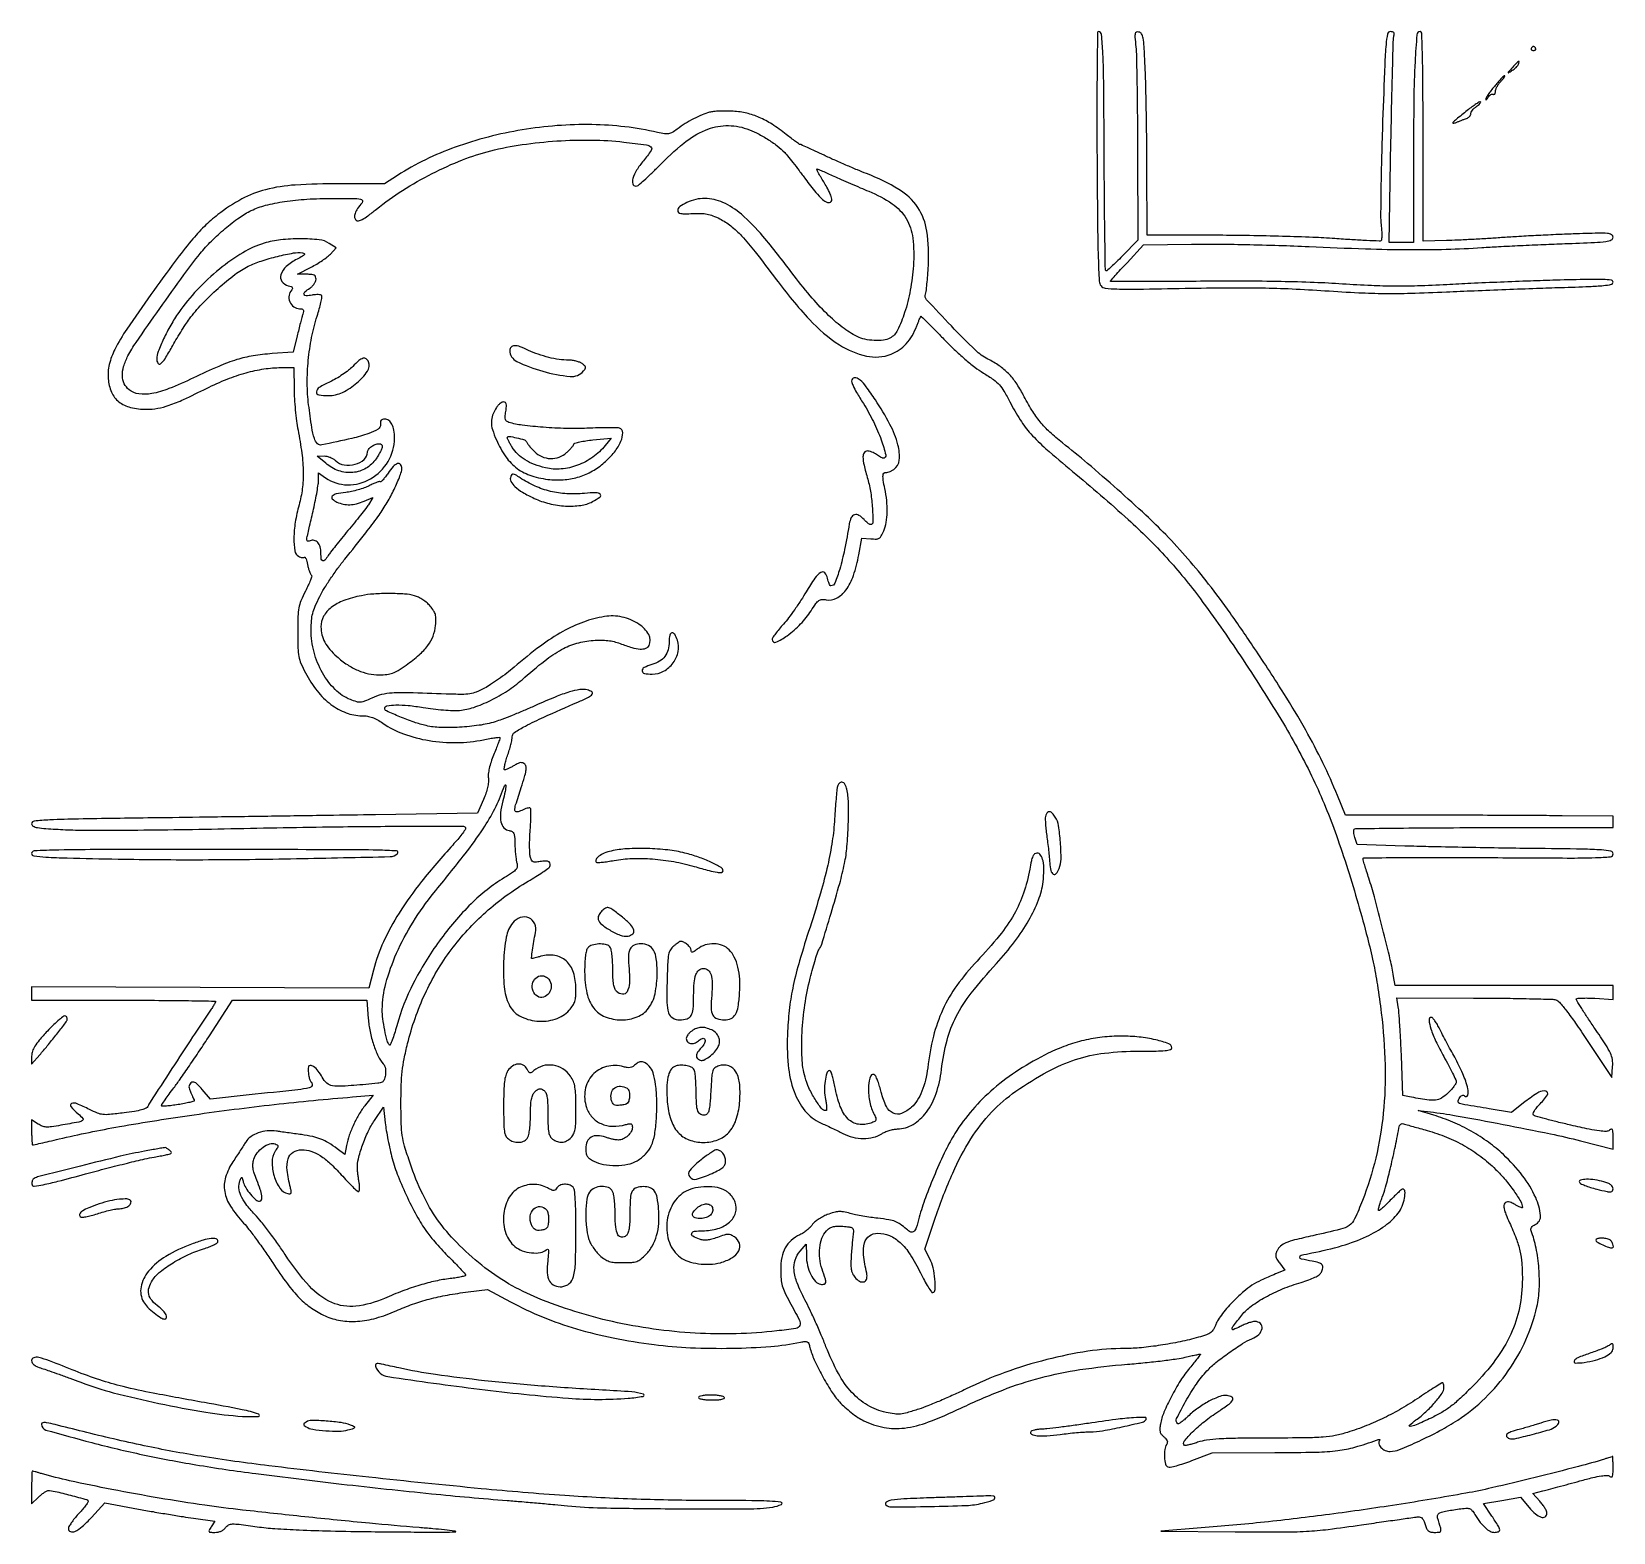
# Model space of a CAD drawing. Extents: x 0 to 645, y 0 to 612.
import ezdxf

# ---------------------------------------------------------------- set-up
doc = ezdxf.new("R2010")
doc.units = 0

msp = doc.modelspace()

# ---------------------------------------------------------------- linework, layer by layer
for points in [[(434.516235, 560.967012, 0.000994), (434.722755, 534.289902, 0.005346), (435.019233, 519.772835, 0.004225), (435.395402, 510.269169, 0.162422), (436.154933, 508.311171, 0.195168), (437.886422, 507.380413, 0.019836), (442.635961, 507.056584, 0.01083), (451.058759, 506.999736, 0.001173), (470.5, 507.335233, -0.003012), (487.956081, 507.572242, -0.006201), (501.618144, 507.505988, -0.00708), (514.045432, 507.115501, -0.005564), (527.5, 506.351825, 0.004433), (541.324609, 505.535787, 0.010114), (551.770637, 505.223713, 0.009794), (562.420528, 505.32967, 0.003914), (577, 505.874673, -0.001014), (588.311612, 506.363231, -0.000679), (601.251562, 506.878234, -0.000684), (613.78914, 507.343, -0.001349), (623.75, 507.671706, 0.002203), (635.370672, 508.075057, 0.015194), (641.065412, 508.471404, 0.024804), (644.311912, 508.960305, 0.357039), (645, 509.801071, 0.374433), (644.283901, 510.62325, 0.025536), (640.947908, 510.913009, 0.014231), (634.931957, 510.955837, 0.001737), (621.75, 510.628645, 0.0019), (611.296097, 510.293059, 0.001186), (599.051387, 509.824318, 0.00119), (586.984997, 509.304967, 0.002164), (577.127063, 508.814411, -0.005045), (565.234063, 508.291282, -0.010024), (555.802096, 508.160921, -0.010076), (546.404139, 508.408884, -0.005156), (534.627063, 509.079053, 0.007405), (523.097177, 509.683151, 0.004648), (509.600656, 510.064413, 0.004096), (494.176001, 510.230297, 0.002846), (476.75, 510.175743, -0.000857), (462.658179, 510.075571, -0.00143), (450.795313, 510.04552, -0.000083), (440.136913, 510.050767, -0.414021), (440, 510.187771, -0.183342), (440.08758, 510.418586, -0.000715), (441.982813, 512.550286, -0.003486), (444.162316, 514.960641, -0.00217), (446.75, 517.758146), (453.5, 524.992236), (473, 525.325795, -0.006536), (482.469767, 525.363974, -0.002786), (495.14375, 525.178771, -0.002755), (508.661381, 524.831376, -0.003616), (521, 524.356886, 0.003186), (544.000384, 523.452558, 0.006757), (561.822103, 523.106543, 0.008322), (576.970912, 523.269322, 0.009404), (591.5, 523.940987, -0.003023), (598.254075, 524.339655, -0.001333), (607.189063, 524.788988, -0.001319), (616.664528, 525.215131, -0.001773), (625.25, 525.548063, 0.001791), (637.448573, 526.021546, 0.022189), (642.072137, 526.423638, 0.071759), (644.279819, 527.04508, 0.296544), (645, 528.152587, 0.273428), (644.379278, 529.202799, 0.105641), (642.696379, 529.709911, 0.027373), (639.010668, 529.811083, 0.001949), (628.75, 529.490964, 0.002391), (621.580077, 529.204951, 0.001644), (613.454687, 528.815112, 0.001658), (605.636802, 528.388258, 0.003377), (599.5, 527.991172, -0.002546), (593.828298, 527.614704, -0.001862), (587.528125, 527.252276, -0.001881), (581.557264, 526.953627, -0.004164), (577, 526.780888), (567.5, 526.5), (567.5, 569.250464, 0.001309), (567.445606, 590.034723, 0.005475), (567.243218, 602.539297, 0.002311), (566.961722, 611.400974, 0.403715), (566.339769, 612.000464, 0.390684), (564.970794, 610.737101, 0.006835), (564.23712, 599.791448, 0.010285), (563.728753, 584.245464, 0.002982), (563.581015, 560.25), (563.574388, 526), (558.645916, 526), (553.717444, 526), (554.415382, 567.25, -0.00109), (554.71979, 583.187669, -0.001706), (555.058327, 596.896875, -0.000441), (555.405368, 608.867797, -0.063609), (555.624048, 610.25, 0.065832), (555.746946, 611.049725, 0.175787), (555.564395, 611.587924, 0.16716), (555.070399, 611.900746, 0.058379), (554.223219, 612, 0.354577), (553.026417, 611.029232, 0.030003), (552.399411, 606.818517, 0.012193), (551.873313, 598.537921, 0.000879), (551.016744, 575.587689, 0.002262), (550.570338, 561.203502, 0.002997), (550.30174, 548.107865, 0.002143), (550.189485, 537.133442, 0.029659), (550.401083, 533.171533, -0.012916), (550.604112, 530.839127, -0.019556), (550.648697, 528.802768, -0.014882), (550.571875, 527.168719, -0.252224), (550.290171, 526.730074, -0.137554), (549.64116, 526.576481, -0.001167), (544.444613, 526.801866, -0.004002), (538.45654, 527.123633, -0.002555), (531.5, 527.588995, 0.007799), (522.576615, 528.091978, 0.003016), (510.195312, 528.521486, 0.002985), (496.767484, 528.825982, 0.003686), (484.25, 528.942765), (455, 529), (454.881866, 556.75, 0.001815), (454.790266, 568.36357, 0.001667), (454.612823, 580.310925, 0.001664), (454.383535, 590.967333, 0.005492), (454.131866, 597.989319, 0.003232), (453.707257, 605.952468, 0.030246), (453.295603, 609.360447, 0.085666), (452.662557, 611.08612, 0.21826), (451.601462, 611.841249, 0.134638), (450.602353, 611.762211, 0.259794), (450.091576, 611.174927, 0.071348), (449.996672, 609.717624, 0.005659), (450.340623, 605.85193, -0.019394), (450.594699, 601.710744, -0.001538), (450.808314, 590.711834, -0.002084), (450.968141, 577.585252, -0.001595), (451.037273, 563.230908), (451.096224, 526.961816), (444.855414, 520.506939, -0.007172), (442.427556, 518.066833, -0.011936), (440.305188, 516.090836, -0.005601), (438.497607, 514.522574, -0.390402), (438.128974, 514.537692, -0.195), (437.928681, 515.011125, -0.000148), (437.729744, 528.478513, -0.001606), (437.560209, 543.530571, -0.000978), (437.451841, 561.313857, 0.001185), (437.26503, 590.024812, 0.009649), (436.895064, 603.153062, 0.01236), (436.340381, 610.823455, 0.386107), (435.043915, 612, 0.41089), (434.709182, 611.669048, 0.000255), (434.550119, 597.00906, 0.002515), (434.462662, 580.535628, 0.001508)], [(611.603006, 605.166667, 0.156081), (611.524383, 604.850742, 0.191391), (611.654049, 604.578125, 0.128073), (611.996371, 604.393832, 0.059847), (612.5, 604.333333, 0.059847), (613.003629, 604.393832, 0.128073), (613.345951, 604.578125, 0.191391), (613.475617, 604.850742, 0.156081), (613.396994, 605.166667, 0.030643), (613.17176, 605.485629, 0.036533), (612.921053, 605.755208, 0.039602), (612.681431, 605.94484, 0.148655), (612.5, 606, 0.148655), (612.318569, 605.94484, 0.039602), (612.078947, 605.755208, 0.036533), (611.82824, 605.485629, 0.030643)], [(596.56695, 589.647008, 0.009773), (595.202771, 587.914205, 0.013645), (594.056724, 586.309211, 0.00999), (593.175199, 584.94243, 0.147745), (593.030409, 584.397008, 0.316969), (593.146423, 584.243697, 0.254799), (593.354756, 584.283737, 0.067306), (593.69228, 584.647843, 0.02148), (594.091869, 585.271032, -0.051962), (594.555724, 585.905833, -0.073147), (595.095745, 586.351434, -0.094539), (595.624379, 586.547606, -0.182072), (596.06146, 586.462015, 0.17701), (596.416771, 586.388812, 0.188494), (596.724304, 586.564822, 0.116426), (596.932411, 586.999459, 0.053737), (597, 587.626532, -0.089543), (597.149954, 588.457145, -0.033652), (597.638705, 589.538501, -0.03202), (598.342225, 590.671187, -0.033606), (599.174314, 591.685549, 0.013123), (599.966334, 592.574237, 0.026646), (600.53151, 593.32013, 0.037361), (600.835508, 593.850514, 0.551692), (600.741264, 594, 0.197402), (600.376336, 593.850083, 0.006691), (599.264521, 592.721309, 0.011703), (597.97784, 591.315105, 0.007791)], [(603.924314, 597.368555, 0.001399), (602.30223, 595.597965, 0.148001), (602.162663, 595.305302, 0.632083), (602.27904, 595.22661, 0.003673), (603.73069, 596.097043, 0.028353), (604.62037, 596.711172, 0.027067), (605.449443, 597.431002, 0.028116), (606.110054, 598.146588, 0.080887), (606.449305, 598.728488, 0.051557), (606.70644, 599.68208, 0.621806), (606.470414, 599.850068, 0.077909), (605.732037, 599.289281, 0.005324)], [(585.5, 579.829933, 0.002255), (581.040204, 576.236798, 0.03556), (579.618303, 574.902062, 0.710833), (579.775495, 574.607358, 0.062647), (581, 574.959805, -0.004297), (582.085225, 575.41453, -0.003286), (583.279688, 575.893864, -0.003322), (584.404213, 576.327969, -0.00783), (585.25, 576.632976, 0.063056), (585.919091, 576.961473, 0.062871), (586.485937, 577.446636, 0.068751), (586.869955, 578.007924, 0.116203), (587, 578.559927, -0.121066), (587.151427, 579.176152, -0.042886), (587.643215, 579.94741, -0.039516), (588.351797, 580.735459, -0.037127), (589.189668, 581.420295, 0.021476), (589.997585, 582.039538, 0.03674), (590.606968, 582.63085, 0.044557), (590.972006, 583.123243, 0.348459), (590.939668, 583.387623, 0.343759), (590.597536, 583.427584, 0.008316), (589.160402, 582.521422, 0.014636), (587.44856, 581.328874, 0.008985)], [(276.5, 579.127658, 0.034118), (273.428437, 578.087038, 0.021166), (269.977693, 576.474319, 0.020363), (266.483422, 574.47253, 0.022253), (263.268898, 572.247512, -0.026378), (261.255147, 570.878062, -0.094169), (259.801582, 570.336433, -0.081752), (258.143129, 570.326882, -0.016925), (255.268898, 570.883317, 0.052843), (228.545119, 574.091804, 0.044441), (200.095361, 571.956314, 0.044802), (172.728167, 564.872339, 0.056369), (149.230583, 553.363228), (143.961165, 550), (125.438424, 550, 0.015657), (107.521883, 549.438817, 0.046846), (95.426522, 547.533422, 0.060704), (85.724023, 543.757558, 0.0432), (75.946966, 537.369589, 0.028713), (70.442834, 532.517772, 0.023334), (65.115224, 526.732464, 0.015033), (58.570445, 518.429169, 0.003956), (48.604287, 504.747062, 0.006411), (38.821836, 490.714817, 0.031776), (33.939047, 482.427884, 0.057865), (31.669224, 476.273203, 0.080286), (31.214906, 470.422065, 0.082333), (32.593818, 464.95418, 0.12257), (35.586787, 461.059737, 0.110251), (40.320874, 458.761179, 0.058164), (46.842155, 458, 0.044255), (51.417705, 458.405775, 0.039337), (56.041174, 459.613652, 0.025082), (61.980277, 462.015644, 0.006404), (71.338853, 466.505079, -0.019299), (79.750318, 470.276563, -0.027768), (87.475863, 472.900202, -0.030855), (94.738371, 474.449463, -0.03631), (101.75, 474.982636), (107, 475), (107.034888, 466.25, 0.014142), (107.161787, 462.318776, 0.008805), (107.521932, 457.720312, 0.008832), (108.037559, 453.194118, 0.015799), (108.643918, 449.5, -0.015858), (110.188658, 440.082037, -0.029114), (110.752701, 432.331846, -0.034308), (110.38367, 425.523636, -0.037264), (109.08405, 419.020099, 0.028005), (107.534536, 411.949351, 0.03738), (106.976663, 405.403, 0.040381), (107.34155, 400.230766, 0.23632), (108.868517, 398.070368, 0.033971), (109.625451, 397.729176, 0.044935), (110.354714, 397.530674, 0.052246), (110.958203, 397.48742, 0.19039), (111.304034, 397.637368, -0.474358), (111.56834, 397.610728, -0.049178), (111.903595, 396.976425, -0.033645), (112.248514, 395.937954, -0.016993), (112.54888, 394.591139, 0.017668), (112.867612, 393.170998, 0.022677), (113.265142, 391.892492, 0.021381), (113.681942, 390.87724, 0.147278), (114.035349, 390.478153, -0.335389), (114.216138, 390.012067, -0.016013), (113.674668, 388.317044, -0.020808), (112.829645, 386.218677, -0.012845), (111.671986, 383.82297, 0.019268), (109.846661, 379.918344, 0.053042), (108.970645, 377.012219, 0.039685), (108.596734, 373.546141, 0.007231), (108.508387, 367.083772, 0.007139), (108.605834, 360.618228, 0.039916), (108.982865, 357.177341, 0.054131), (109.859089, 354.315205, 0.019965), (111.679337, 350.5, 0.046106), (116.460506, 343.158143, 0.063201), (122.086166, 337.646252, 0.071763), (128.273315, 334.220507, 0.089535), (134.720764, 333.021962, -0.038881), (136.921912, 332.839011, -0.045267), (138.954928, 332.317472, -0.041624), (140.994124, 331.395082, -0.025869), (143.220764, 329.999976, 0.066506), (151.665652, 325.618226, 0.045695), (162.120568, 322.898678, 0.044001), (173.382318, 322.050093, 0.048463), (184.25, 323.245829, -0.008758), (186.838581, 323.740763, -0.014958), (189.017188, 324.051087, -0.008905), (190.76936, 324.215865, -0.43664), (191, 324.00211, -0.085974), (190.920593, 323.543715, -0.002456), (190.240502, 321.668761, -0.004915), (189.405168, 319.467601, -0.003355), (188.414476, 316.981802, 0.017265), (187.372066, 314.138747, 0.023478), (186.64351, 311.505845, 0.026433), (186.253988, 309.238764, 0.065852), (186.277847, 307.560268, -0.063364), (186.30923, 305.923336, -0.029359), (185.956935, 303.821783, -0.026124), (185.277935, 301.433798, -0.019988), (184.297927, 298.90137), (181.869111, 293.300992), (140.184556, 292.648348, -0.00022), (120.696202, 292.351797, -0.000113), (96.277651, 291.996485, -0.000112), (71.14233, 291.642068, -0.000169), (49.25, 291.345717, 0.00068), (19.092588, 290.906684, 0.00812), (7.438429, 290.531791, 0.012517), (0.994389, 290.057757, 0.38566), (0, 288.960302, 0.279178), (0.582813, 287.997855, 0.077304), (2.327338, 287.405164, 0.02791), (5.83318, 286.991672, 0.003222), (13.75, 286.554601, 0.011876), (21.922135, 286.350594, 0.001754), (38.442188, 286.388591, 0.001977), (57.96584, 286.579205, 0.001699), (78.5, 286.930698, -0.001301), (121.375215, 287.698791, -0.003507), (151.842584, 287.951576, -0.000677), (176.108427, 287.949844, -0.413796), (177, 287.057, -0.159937), (176.806761, 286.468342, -0.006691), (175.45751, 284.6852, -0.010981), (173.760917, 282.600426, -0.007525), (171.74897, 280.307, 0.014673), (159.022264, 265.374517, 0.028044), (149.86363, 252.556485, 0.034238), (143.510041, 240.811424, 0.043911), (139.417741, 229.230085), (137.546763, 221.960169), (68.773196, 222.230085), (-0.000371, 222.5), (-0.000185, 219.75), (0, 217), (37.5, 217, -0.001466), (51.879376, 216.957852, -0.002444), (63.984375, 216.827709, -0.000241), (74.763514, 216.653923, -0.409359), (75, 216.413478, -0.130509), (74.898617, 216.031679, -0.005183), (74.163918, 214.776225, -0.008844), (73.244277, 213.301276, -0.006109), (72.153764, 211.663478, 0.003902), (65.665937, 202.012255, 0.001699), (57.192275, 189.096752, 0.000394), (48.346341, 175.490011, 0.052363), (47.449488, 173.728963, -0.202831), (46.729376, 172.981315, -0.03455), (44.821103, 172.317323, -0.025886), (41.927246, 171.68835, -0.008925), (37.689311, 171.072061, -0.006383), (31.819434, 170.401207, -0.049662), (29.066742, 170.396289, -0.07316), (26.80309, 170.958685, -0.022108), (23.580522, 172.451407, 0.019454), (18.534402, 174.821414, 0.195864), (16.256067, 174.851848, 0.521709), (15.958976, 173.61425, 0.036306), (18.99756, 170.655507, -0.036505), (20.871958, 168.828908, -0.457992), (20.755616, 167.963434, -0.098304), (19.209822, 167.342016, -0.002561), (11.856857, 165.995375, -0.009476), (8.036323, 165.390332, -0.048782), (5.897517, 165.3034, -0.078991), (4.291203, 165.65337, -0.052013), (2.606857, 166.521941), (0, 168.23002), (0, 163.11501, 0.007541), (0.029582, 161.153774, 0.012521), (0.12083, 159.502534, 0.006143), (0.246485, 158.148419, 0.383837), (0.411336, 158, 0.055128), (0.72834, 158.035058, 0.000298), (3.738825, 158.711053, 0.001302), (7.168633, 159.49274, 0.000826), (11.161336, 160.420606, -0.014125), (35.847772, 165.469544, -0.007821), (66.229683, 170.30561, -0.007506), (98.93208, 174.487867, -0.008128), (130.890779, 177.563124), (139.281559, 178.233085), (136.186377, 174.366543, 0.033803), (133.636737, 170.698818, 0.026161), (131.356379, 166.398526, 0.026374), (129.560592, 161.935298, 0.036961), (128.473313, 157.779739), (127.788576, 154.059478), (124.644288, 156.404258, 0.021806), (121.052229, 158.846747, 0.04417), (117.999308, 160.379394, 0.042243), (114.637426, 161.391962, 0.018324), (110.032374, 162.189419, -0.000794), (107.261223, 162.569807, -0.000675), (104.336301, 162.980061, -0.00068), (101.673863, 163.360855, -0.001918), (99.814607, 163.636639, 0.063231), (96.108412, 163.728563, 0.060557), (92.439294, 162.898581, 0.065024), (89.334583, 161.308597, 0.104815), (87.298198, 159.160758, -0.004973), (86.434531, 157.782717, -0.001496), (85.093644, 155.70351, -0.001499), (83.575239, 153.379717, -0.001627), (82.083619, 151.127786, 0.073018), (79.113883, 144.860414, 0.118111), (78.752469, 139.000133, 0.100755), (81.124215, 132.963606, 0.043134), (86.472287, 126.092795, -0.022577), (88.607641, 123.570347, -0.006325), (91.712531, 119.440694, -0.006366), (95.109143, 114.675934, -0.00666), (98.331621, 109.896801, 0.014284), (104.296046, 101.33574, 0.03577), (109.24878, 95.556988, 0.046083), (114.12794, 91.458928, 0.044322), (119.736985, 88.262874, 0.067893), (126.014508, 86.363869, 0.057627), (132.940324, 86.065504, 0.051195), (140.492013, 87.395817, 0.035679), (148.63304, 90.349088, -0.019697), (155.381619, 93.04409, -0.020944), (162.1858, 95.138962, -0.019544), (169.547622, 96.767486, -0.013472), (177.991158, 98.058122), (185.865611, 99.045495), (195.318972, 93.994438, 0.025991), (208.31504, 87.895971, 0.024347), (222.156931, 83.029219, 0.022902), (237.208729, 79.288057, 0.017864), (253.841743, 76.568027, 0.020877), (268.724016, 75.305599, 0.014824), (285.474219, 75.083982, 0.014983), (301.424636, 75.824294, 0.032119), (313.6169, 77.549417, -0.025634), (315.415705, 77.827759, -0.152625), (316.335631, 77.640658, -0.172247), (316.925252, 76.976589, -0.034772), (317.422499, 75.452765, 0.044647), (319.179088, 70.409104, 0.018396), (322.401722, 63.923556, 0.018488), (326.129095, 57.6331, 0.040126), (329.535175, 53.172101, 0.026235), (331.671963, 51.032618, 0.018031), (334.300311, 48.82995, 0.018214), (337.004105, 46.879084, 0.03341), (339.357981, 45.525682, 0.067864), (347.647673, 42.783215, 0.078432), (355.957324, 42.555204, 0.058299), (365.755985, 45.011104, 0.020961), (379, 50.672503, -0.018787), (396.042588, 58.045424, -0.028334), (411.425798, 63.042412, -0.027611), (427.567176, 66.351765, -0.016683), (446.966714, 68.566061, 0.004864), (454.118712, 69.211583, 0.005176), (461.109674, 69.984361, 0.004938), (467.109563, 70.770723, 0.023783), (470.491752, 71.413305, -0.003458), (472.802391, 71.950409, -0.00557), (474.778898, 72.37238, -0.001455), (476.497892, 72.714194, -0.249697), (476.672341, 72.660992, -0.375843), (476.682738, 72.504597, -0.001347), (475.461722, 70.916091, -0.005784), (474.026643, 69.103201, -0.003489), (472.28591, 66.986077, 0.033299), (468.57219, 61.877007, 0.020343), (464.858349, 55.410015, 0.020162), (461.825664, 48.973078, 0.053684), (460.362116, 44.116708, 0.028793), (460.125583, 42.277073, 0.084567), (460.250646, 41.010588, 0.101921), (460.767277, 39.994292, 0.054226), (461.765694, 38.988646, -0.039898), (462.640472, 38.156526, -0.092813), (463.108141, 37.386041, -0.124231), (463.192208, 36.646879, -0.108015), (462.92498, 35.912855, 0.109238), (462.143623, 33.75037, 0.046442), (462.031236, 30.655393, 0.044893), (462.452862, 27.793, 0.246948), (463.448619, 26.658091, 0.14621), (464.403804, 26.585314, 0.011485), (466.910236, 27.191483, 0.014859), (469.913278, 28.087543, 0.010806), (473.198619, 29.2545), (481.5, 32.406798), (507, 32.520267, 0.004113), (523.990882, 32.735664, 0.025194), (532.733732, 33.35992, 0.038496), (539.715239, 34.765055, 0.017998), (548.5, 37.59415, -0.021185), (549.226703, 37.823081, -0.078754), (549.702523, 37.873533, -0.345667), (549.846846, 37.747674, -0.234929), (549.785184, 37.527847, 0.242898), (549.42814, 36.176986, 0.137327), (550.246677, 34.646493, 0.10185), (552.012344, 33.428825, 0.100521), (554.12381, 33, 0.097908), (557.905239, 33.747631, 0.011389), (565.844265, 37.228091, 0.01458), (574.328793, 41.485762, 0.020528), (581.609292, 45.803603, 0.04924), (592.813657, 54.767441, 0.046787), (602.263527, 65.893152, 0.046967), (609.448508, 78.53682, 0.050498), (613.939742, 92, 0.044994), (614.891643, 99.216598, 0.029482), (614.742862, 107.609048, 0.029438), (613.605646, 115.948424, 0.044026), (611.557699, 123.006961, -0.123181), (611.46935, 123.708635, -0.11791), (611.718702, 124.382081, -0.091803), (612.31614, 124.995206, -0.049533), (613.236274, 125.517503, 0.325273), (615.402032, 129.260524, 0.080674), (613.430132, 136.514812, 0.056943), (608.075173, 145.444693, 0.040962), (600.265156, 154.070277, 0.032595), (594.195974, 159.058341, 0.027186), (587.160688, 163.551956, 0.02683), (579.570421, 167.316356, 0.029315), (571.838625, 170.122413), (565.5, 172.010683), (570.5, 171.449559, -0.016488), (581.012664, 169.917343, -0.003092), (600.138856, 166.360099, -0.003369), (619.40978, 162.517673, -0.011796), (631.75, 159.665518), (645, 156.271946), (645, 160.758417, 0.008349), (644.957939, 163.277256, 0.098587), (644.735971, 164.22554, 0.377511), (644.282586, 164.429307, 0.09861), (643.51972, 164.016366, -0.173427), (642.154126, 163.51899, -0.033765), (639.496734, 163.683045, -0.020066), (635.253634, 164.408291, -0.004033), (627.76972, 166.062053, -0.003801), (622.232828, 167.376884, -0.005669), (617.41324, 168.618253, -0.002622), (613.338273, 169.740196, -0.111747), (612.551947, 170.166184, -0.280195), (612.376859, 170.721625, -0.064558), (612.747471, 171.67728, -0.045332), (613.564141, 172.898338, -0.022424), (614.801947, 174.295661, 0.040037), (618.182236, 178.393419, 0.528812), (617.597778, 179.931481, 0.200887), (614.667393, 179.453446, 0.024197), (609.174044, 175.641872), (603.5, 171.283743), (594.5, 172.729323, -0.001082), (584.540449, 174.351145, -0.042731), (582.38166, 174.900071, -0.325523), (581.83688, 175.684568, -0.134761), (582.22792, 176.99335, -0.041833), (582.815653, 177.779671, -0.106678), (583.386599, 178.198376, -0.162729), (583.925755, 178.251154, -0.14101), (584.424959, 177.975041, 0.556552), (585.703554, 178.274849, 0.144784), (585.802263, 180.928172, 0.039613), (583.713175, 187.035794, 0.025613), (580.394315, 193.734949, -0.003436), (578.772945, 196.672639, -0.002625), (577.038073, 199.908079, -0.002654), (575.445097, 202.955723, -0.006254), (574.297467, 205.25, 0.01796), (573.333408, 207.069557, 0.025595), (572.34005, 208.604688, 0.023747), (571.431691, 209.744226, 0.215842), (570.866792, 210, 0.446598), (569.920935, 208.944681, 0.049513), (570.675679, 205.372714, 0.034505), (572.70313, 200.239538, 0.017044), (575.937465, 194.01528, -0.005848), (577.876952, 190.4787, -0.00829), (579.51288, 187.284644, -0.00516), (580.808408, 184.578158, -0.109465), (581, 183.713514, -0.136995), (580.803259, 183.008931, -0.022346), (580.00728, 181.818248, -0.023186), (578.914465, 180.467752, -0.018585), (577.620527, 179.11682, -0.057211), (575.025627, 177.121626, -0.111859), (572.561219, 176.309341, -0.061405), (569.082456, 176.403481, -0.0084), (561.904778, 177.609796), (559.309556, 178.090921), (558.666848, 194.29546, 0.002787), (558.373686, 200.774795, 0.003388), (558.02408, 206.841479, 0.002859), (557.666324, 211.939753, 0.023509), (557.381228, 214.25), (556.738315, 218), (588.119158, 217.90032, -0.001912), (600.30435, 217.815019, -0.002876), (610.928372, 217.638889, -0.001154), (620.033339, 217.414511, -0.065183), (621.700831, 217.15032, -0.146733), (623.08996, 216.242788, -0.01051), (626.017465, 212.620316, -0.012351), (629.676419, 207.643598, -0.005699), (634.200831, 201), (644.5, 185.5), (644.816602, 189.936329, 0.056032), (644.698492, 192.836586, 0.070959), (643.921139, 195.400974, 0.035555), (642.053306, 198.763133, 0.004782), (637.566602, 205.497089, -0.003205), (634.666503, 209.820151, -0.004958), (632.222689, 213.594812, -0.001726), (630.163865, 216.86998, -0.140347), (630, 217.442267, -0.388064), (630.281468, 217.75031, -0.011218), (632.203125, 217.880532, -0.0171), (634.624246, 217.907236, -0.010231), (637.5, 217.781694), (645, 217.300373), (645, 220.150186), (645, 223), (600.545313, 223), (556.090626, 223), (555.476532, 226.75, 0.018239), (554.127646, 233.445806, 0.002996), (550.972363, 246.269557, 0.003276), (547.64075, 259.113286, 0.013653), (545.372173, 266.780897, -0.002704), (544.463204, 269.622881, -0.00396), (543.696714, 272.134266, -0.001944), (543.07147, 274.272993, -0.070116), (542.999621, 274.780897, -0.411903), (543.290106, 275.073992, -0.000196), (557.980715, 275.191943, -0.002204), (574.443525, 275.24511, -0.001321), (593.999621, 275.170398, 0.000584), (626.329199, 274.999204, 0.008383), (637.826239, 275.144509, 0.015708), (643.948375, 275.517292, 0.387544), (644.99941, 276.670398, 0.358332), (644.086306, 277.780174, 0.031729), (640.222309, 278.288184, 0.012949), (632.649764, 278.601784, 0.000993), (612.24941, 278.877347, -0.001046), (598.287792, 279.067424, -0.000865), (583.41579, 279.326753, -0.000873), (569.778577, 279.61199, -0.002348), (560.08094, 279.877347), (540.661879, 280.5), (539.726773, 283.3125, -0.024637), (539.414082, 284.434819, -0.032738), (539.248472, 285.480946, -0.034363), (539.229038, 286.331219, -0.187024), (539.411641, 286.744975, -0.195523), (540.014411, 286.99927, -0.000187), (555.26673, 287.192582, -0.001811), (572.348373, 287.340798, -0.001105), (592.515808, 287.398141), (645, 287.431332), (645, 289.715666), (645, 292), (624.25, 292.213501, 0.001031), (613.957237, 292.298178, 0.000396), (599.65565, 292.375008, 0.000392), (584.13809, 292.433903, 0.000483), (569.66285, 292.463501), (535.825701, 292.5), (532.570811, 300.5, 0.016445), (526.611363, 313.870196, 0.015295), (519.649483, 327.152764, 0.012691), (510.750778, 342.040614, 0.00628), (498.74423, 360.5, 0.00676), (488.768571, 374.995441, 0.011684), (480.034012, 386.73556, 0.013203), (471.586889, 396.98251, 0.012835), (462.532937, 406.868667, 0.013941), (454.44733, 414.799898, 0.005447), (442.863543, 425.313098, 0.005513), (430.665184, 435.905901, 0.009876), (420.382425, 444.294408, -0.021642), (415.273875, 448.666005, -0.034076), (411.333658, 452.882192, -0.033009), (407.917786, 457.692761, -0.0188), (404.410095, 463.907144, 0.030459), (401.508364, 468.779168, 0.04531), (398.355984, 472.609379, 0.046477), (394.629523, 475.740018, 0.034337), (390, 478.497434, -0.075576), (384.917185, 482.121549, -0.008932), (375.105597, 491.986996, -0.004097), (365.003094, 502.688717, -0.290781), (364.578822, 504.988221, 0.066659), (364.843182, 506.021895, 0.004603), (365.168686, 509.022555, 0.00649), (365.478422, 512.620738, 0.00483), (365.730314, 516.599201, 0.048619), (365.119584, 530.600063, 0.113144), (361.382296, 540.34867, 0.109651), (353.681797, 547.681583, 0.044012), (340.542893, 554.102379, -0.006725), (336.795266, 555.599392, -0.003419), (332.121558, 557.577199, -0.003396), (327.327394, 559.683476, -0.005073), (323.168794, 561.595196, 0.001733), (319.559655, 563.283617, 0.002727), (316.446967, 564.706089, 0.000696), (313.721434, 565.929152, 0.105493), (313.389376, 566, -0.156115), (313.085956, 566.097104, -0.002338), (311.556668, 567.198454, -0.006075), (309.79037, 568.516181, -0.003946), (307.779775, 570.079843, 0.023548), (301.9879, 574.230535, 0.040747), (296.773778, 577.033636, 0.045963), (291.648611, 578.731838, 0.04226), (286.152255, 579.526742, 0.012861), (283.385366, 579.619294, 0.012261), (280.57285, 579.572032, 0.012298), (278.09183, 579.408252, 0.042008)], [(291.715053, 572.375713, -0.035386), (295.680126, 570.708666, -0.023069), (300.00346, 568.262663, -0.023166), (304.042001, 565.456117, -0.038478), (307.128472, 562.690841, -0.021372), (308.303488, 561.352691, -0.003354), (310.485866, 558.604444, -0.003723), (313.014301, 555.326194, -0.003241), (315.614365, 551.856201, 0.010272), (319.798436, 546.432861, 0.044897), (322.608371, 543.519873, 0.100032), (324.628682, 542.378442, 0.282221), (326.140934, 542.740934, 0.264954), (326.408926, 543.719175, 0.038609), (325.719401, 545.746821, 0.027948), (324.283325, 548.639132, 0.009209), (321.861378, 552.724295, -0.009748), (321.118093, 553.981099, -0.017832), (320.56943, 555.037762, -0.014574), (320.209532, 555.856579, -0.53203), (320.306167, 556, -0.099853), (320.643562, 555.931942, -0.001492), (322.506518, 555.141935, -0.003979), (324.665449, 554.198417, -0.002611), (327.137726, 553.078927, 0.003836), (330.140628, 551.728016, 0.001912), (333.962347, 550.0613, 0.001898), (337.933764, 548.365198, 0.002794), (341.43622, 546.908086, -0.050914), (350.977644, 541.813943, -0.109941), (356.679425, 535.810796, -0.106921), (359.388529, 527.839765, -0.046506), (359.631859, 516.598114, -0.027166), (358.367103, 506.583277, -0.03333), (356.066262, 497.44207, -0.035256), (353.166176, 490.25841, -0.15759), (350.055391, 487.029644, -0.094002), (347.391224, 486.193995, -0.040309), (343.649761, 486.059564, -0.039984), (339.789079, 486.543057, -0.066521), (336.70034, 487.626485, -0.046942), (330.641058, 491.459356, -0.028878), (324.265018, 497.001839, -0.024271), (317.463169, 504.318533, -0.014634), (310.096262, 513.595278, 0.012813), (298.277269, 528.590123, 0.042763), (289.484051, 537.503632, 0.068242), (281.949946, 542.337482, 0.108452), (274.5, 543.988677, 0.05966), (270.920097, 543.567456, 0.047403), (267.236375, 542.301415, 0.048979), (264.335707, 540.626501, 0.241874), (263.5, 539, 0.221643), (263.835095, 538.281203, 0.1282), (264.713745, 537.863984, 0.051583), (266.417622, 537.718403, 0.009191), (269.61681, 537.834338, -0.019098), (272.971395, 537.889405, -0.042895), (275.500654, 537.616419, -0.045295), (277.861004, 536.928019, -0.023683), (280.656956, 535.673833, -0.051819), (285.155197, 532.774269, -0.036416), (289.569787, 528.670588, -0.021962), (295.066484, 522.212665, -0.005225), (303.621916, 510.977158, 0.026497), (317.257786, 494.567133, 0.061982), (329.435357, 484.295922, 0.090886), (340.447983, 479.696853, 0.145804), (350.525322, 480.45652, 0.059323), (353.857082, 482.205143, 0.057932), (356.71476, 484.699212, 0.05369), (359.095948, 487.963544, 0.03982), (361.012766, 492, -0.003009), (361.542452, 493.366597, -0.004262), (362.031464, 494.575776, -0.002469), (362.457058, 495.588686, -0.059893), (362.609627, 495.853705, -0.452345), (362.837687, 495.871804, -0.001096), (365.482085, 493.294228, -0.005187), (368.491901, 490.285796, -0.003086), (372.016852, 486.6439, 0.011805), (376.267601, 482.402664, 0.012964), (380.58606, 478.500948, 0.013929), (384.667481, 475.193967, 0.026038), (388.173238, 472.790195, -0.015328), (392.308988, 470.082773, -0.054583), (394.686851, 467.999997, -0.053753), (396.57613, 465.435804, -0.014555), (398.990693, 461, 0.025161), (403.168788, 453.697491, 0.040797), (407.503165, 448.014172, 0.029152), (413.656161, 441.934404, 0.007119), (424.5, 432.672379, -0.010132), (447.243636, 413.008212, -0.024718), (462.94634, 397.393194, -0.025651), (476.691427, 380.653571, -0.011703), (492.970071, 357.5, -0.012083), (510.510453, 329.844204, -0.02441), (522.700143, 307.113665, -0.025981), (532.140425, 284.243905, -0.015778), (541.012121, 256.353839, -0.00462), (544.796658, 242.527761, -0.012268), (547.165369, 232.564203, -0.013965), (548.867535, 223.259794, -0.007765), (550.447972, 211.836841, -0.024252), (552.01585, 190.532113, -0.031252), (551.279835, 170.923432, -0.033292), (548.205048, 152.634165, -0.035338), (542.767218, 135.286958, -0.014459), (539.599049, 127.862579, -0.131493), (537.368326, 125.180236, -0.094473), (533.854273, 123.580556, -0.005691), (522.5, 120.952913, 0.005847), (515.104931, 119.239091, 0.039186), (511.524001, 118.061309, 0.08169), (509.418347, 116.743783, 0.089556), (507.923541, 114.857134, 0.061681), (507.45859, 113.651922, 0.112382), (507.436382, 112.602464, 0.08453), (507.88484, 111.450769, 0.024168), (508.952316, 109.850625), (511.103388, 106.941145), (507.301694, 105.37529, 0.011175), (501.487827, 102.827238, 0.033681), (497.696678, 100.742601, 0.037027), (494.41661, 98.279488, 0.015862), (490.403839, 94.542411, 0.017273), (487.972988, 91.957501, 0.01693), (485.709388, 89.194056, 0.017084), (483.891753, 86.638696, 0.059353), (482.983298, 84.830355, -0.041285), (482.027404, 82.743315, -0.105215), (480.933244, 81.500015, -0.076582), (479.21672, 80.591943, -0.015045), (475.87726, 79.545598, -0.01694), (468.482383, 77.738495, -0.013573), (460.41517, 76.281718, -0.013872), (452.598208, 75.309253, -0.023383), (446, 74.983908, 0.036404), (430.816764, 73.83866, 0.025487), (413.991853, 70.445175, 0.024673), (396.901327, 65.171155, 0.026815), (380.894903, 58.360799, -0.00761), (375.999714, 56.052227, -0.005977), (370.626986, 53.694705, -0.006047), (365.577691, 51.622425, -0.014773), (361.799483, 50.252646, -0.009252), (357.083423, 48.79503, -0.045386), (354.348256, 48.267447, -0.058358), (351.887383, 48.30866, -0.021712), (348.475814, 48.917999, -0.077721), (340.93547, 51.88862, -0.075049), (334.559566, 57.047085, -0.061126), (329.025163, 64.821681, -0.03125), (323.980032, 75.705514, 0.007492), (322.049964, 80.447194, 0.00511), (319.720626, 85.780758, 0.00515), (317.368047, 90.879661, 0.010337), (315.386808, 94.846002, -0.026322), (312.236535, 101.691536, -0.070695), (310.977947, 106.890602, -0.101225), (311.420062, 111.069361, -0.103959), (313.468399, 114.694236), (315.936798, 117.5), (315.969953, 113, 0.052692), (316.437805, 108.864564, 0.059292), (317.757957, 105.08918, 0.069413), (319.63303, 102.309396, 0.176211), (321.75, 101.180449, 0.079177), (323.274291, 101.20628, 0.334797), (323.858486, 101.833755, 0.101534), (323.712307, 103.308261, 0.006802), (322.392428, 107.361686, -0.054215), (321.422565, 111.697307, -0.055764), (321.421079, 116.098122, -0.06063), (322.347004, 120.014033, -0.099508), (324.126028, 122.904901, -0.054182), (325.385699, 123.993142, -0.082398), (326.691481, 124.607609, -0.063869), (328.359647, 124.856045, -0.0212), (330.836702, 124.80125, -0.012438), (333.445239, 124.567461, -0.093968), (334.621226, 124.201563, -0.212796), (335.121249, 123.560509, -0.103089), (335.161184, 122.5, 0.015952), (335.000443, 121.324617, 0.002575), (334.772435, 119.025768, 0.002842), (334.53321, 116.315129, 0.002494), (334.313566, 113.481337, 0.010462), (334.113881, 109.603137, 0.045417), (334.252412, 107.306685, 0.072297), (334.760487, 105.636849, 0.06031), (335.746624, 104.064578, 0.089741), (337.683487, 102.395963, 0.220935), (339.508079, 102.217965, 0.261118), (340.605858, 103.463748, 0.111236), (340.582725, 105.762438, -0.029868), (339.304181, 113.126462, -0.095783), (339.694418, 118.06882, -0.171242), (341.673092, 120.906077, -0.156927), (345.072713, 122, -0.099912), (349.879065, 121.029896, -0.087991), (354.180625, 118.249277, -0.064224), (358.272639, 113.322852, -0.02689), (362.5, 105.784776, 0.010177), (364.105446, 102.68349, 0.01612), (365.61875, 100.102326, 0.010167), (366.954642, 98.075928, 0.299047), (367.5, 97.854014, 0.347319), (368.513087, 99.038606, 0.030577), (368.419521, 103.255224, 0.035749), (367.695278, 107.896686, 0.063829), (366.359104, 111.515058), (364.278283, 115.5), (368.677833, 128.5, -0.021503), (375.652595, 146.518448, -0.038788), (383.097939, 160.48158, -0.046209), (391.520329, 171.339204, -0.053507), (401.424546, 179.882789, -0.025658), (414.389778, 187.895463, -0.047024), (425.780327, 192.822815, -0.048924), (437.578699, 195.41816, -0.030348), (451.75, 196.242144, 0.003973), (458.626873, 196.278916, 0.021762), (462.335233, 196.48981, 0.038705), (464.454911, 196.870482, 0.341333), (465, 197.575926, 0.317419), (463.797424, 199.279366, 0.028061), (458.457342, 200.845314, 0.031029), (451.69635, 201.985717, 0.026745), (444.5, 202.357269, 0.027132), (436.660402, 201.916668, 0.02992), (429.170852, 200.629376, 0.029862), (421.875756, 198.454467, 0.026824), (414.617622, 195.359359, 0.028495), (402.658693, 188.611927, 0.034791), (392.359055, 180.939836, 0.03668), (383.68388, 172.304366, 0.039272), (376.578991, 162.678824, 0.026887), (372.770065, 155.765809, 0.011862), (368.455693, 146.261129, 0.011907), (364.553652, 136.451106, 0.02384), (362.032164, 128.5, -0.013498), (360.78126, 124.252662, -0.129429), (359.770631, 122.678844, -0.302764), (358.546135, 122.488075, -0.075052), (356.763244, 123.664478, 0.027207), (354.292528, 125.657041, 0.065758), (352.229545, 126.765235, 0.050653), (349.642842, 127.454468, 0.01114), (345.082697, 128.082704, -0.008711), (342.219027, 128.463057, -0.006374), (339.054044, 128.981016, -0.006443), (336.067737, 129.548681, -0.01415), (333.80341, 130.076543, 0.021056), (331.087241, 130.670322, 0.057288), (329.124728, 130.78559, 0.056842), (327.178532, 130.452822, 0.020478), (324.511878, 129.557686, 0.030238), (322.636834, 128.708472, 0.026979), (320.802352, 127.609657, 0.027956), (319.261244, 126.439289, 0.071458), (318.336176, 125.390317, -0.05192), (317.488326, 124.349936, -0.02585), (316.221777, 123.212881, -0.025343), (314.774616, 122.159479, -0.033881), (313.358014, 121.365599, 0.066891), (309.765214, 119.028885, 0.090403), (307.332897, 116.022587, 0.08131), (305.955169, 112.098755, 0.044316), (305.511307, 107, 0.020165), (305.669046, 103.252201, 0.04749), (306.16218, 100.5, 0.043865), (307.192103, 97.76278, 0.015073), (309.140052, 94, -0.007539), (313.176043, 86.483413, -0.225656), (313.246908, 84.388172, -0.257643), (311.663194, 83.168132, -0.009717), (303.985947, 82.143669, -0.043014), (270.658178, 81.235223, -0.040146), (236.866584, 85.96174, -0.042338), (206.493999, 95.485174, -0.071823), (183.575669, 108.971036, -0.028651), (173.350254, 118.169111, -0.042025), (165.589678, 127.439963, -0.04218), (159.508377, 137.851427, -0.029148), (154.367366, 150.5, -0.00894), (152.13864, 157.460172, -0.03523), (151.149965, 161.848765, -0.031685), (150.736286, 166.548124, -0.006275), (150.635685, 175, -0.007729), (150.756999, 182.531806, -0.019565), (151.143721, 187.993486, -0.021626), (151.928708, 193.082023, -0.011527), (153.314911, 199.299723, -0.047486), (160.436248, 219.60498, -0.051793), (171.104028, 237.576112, -0.051865), (185.222481, 252.950596, -0.047857), (202.567845, 265.562349, 0.00588), (205.656268, 267.433849, 0.008202), (208.370859, 269.185185, 0.005367), (210.597379, 270.708754, 0.099281), (211.184017, 271.323445, 0.142012), (211.536773, 272.54102, 0.265254), (211.043566, 273.40502, 0.138707), (209.635457, 273.776401, 0.04194), (207.414536, 273.549945, -0.021993), (205.461729, 273.27183, -0.142102), (204.493547, 273.452842, -0.177538), (203.885713, 274.10238, -0.03875), (203.390701, 275.579459, -0.050753), (203.169136, 277.102259, -0.00995), (203.104955, 279.872276, -0.010464), (203.162266, 283.116926, -0.009532), (203.355166, 286.459133, 0.007539), (203.552355, 289.654224, 0.011314), (203.619214, 292.447069, 0.006381), (203.592577, 294.772845, 0.192627), (203.366737, 295.299929, 0.223898), (202.950339, 295.449509, 0.036814), (202.084639, 295.301567, 0.034404), (201.018942, 294.958274, 0.024213), (199.873216, 294.434437, -0.079496), (197.852285, 293.76788, -0.455836), (197.09118, 294.403067, -0.080785), (197.411793, 296.657341, -0.004086), (199.687501, 303.745347, 0.007203), (201.043197, 308.060078, 0.034017), (201.614087, 310.589023, 0.064943), (201.653446, 312.20776, 0.171658), (201.161275, 313.238725, 0.094962), (200.384423, 313.765695, 0.131184), (199.554753, 313.887531, 0.081367), (198.488166, 313.583775, 0.020303), (196.875582, 312.743378, -0.01129), (195.649115, 312.075833, -0.013939), (194.476111, 311.512117, -0.012333), (193.474835, 311.09415, -0.092962), (192.972822, 311, -0.445786), (192.72699, 311.273535, -0.020567), (192.933524, 312.661612, -0.022767), (193.369308, 314.486891, -0.01287), (194.053861, 316.65655, 0.009956), (194.800463, 318.975687, 0.010721), (195.434697, 321.26644, 0.010309), (195.89545, 323.25176, 0.049305), (196.021703, 324.40655, -0.248862), (196.996087, 326.197886, -0.024403), (201.366494, 328.793959, -0.016545), (208.842394, 332.443319, -0.003121), (222.75, 338.567435, 0.011352), (227.077336, 340.558618, 0.1143), (228.609733, 341.801793, 0.438188), (228.450939, 342.759197, 0.083834), (226.634288, 343.555652, 0.099934), (223.610978, 343.69694, 0.035482), (219.369904, 342.733222, 0.024275), (213.562372, 340.659827, 0.00806), (205.260454, 337.07549, -0.005539), (200.73735, 335.095531, -0.005098), (196.045258, 333.159463, -0.005097), (191.827367, 331.518883, -0.016777), (189, 330.559261, -0.037501), (182.495019, 329.113591, -0.021836), (174.535596, 328.314539, -0.021825), (166.756045, 328.215364, -0.049053), (160.90846, 328.97346, -0.026438), (155.951637, 330.397819, -0.01544), (150.172543, 332.59658, -0.007038), (144.667523, 334.979485, -0.295206), (144, 336.011564, -0.367521), (144.896395, 337.066355, -0.034584), (148.549984, 337.406623, -0.030986), (153.605889, 337.213259, -0.017166), (159.728116, 336.384782, 0.012082), (163.749491, 335.798912, 0.010437), (167.995607, 335.374441, 0.010559), (171.861561, 335.151334, 0.029826), (174.564539, 335.213795, 0.062662), (180.286054, 336.420732, 0.031028), (187.147202, 339.282004, 0.029994), (194.057866, 343.212241, 0.036245), (200, 347.725074, -0.013558), (209.285526, 355.465154, -0.040759), (216.153579, 360.026858, -0.056352), (222.299546, 362.569219, -0.052681), (229, 363.749624, -0.017868), (232.242471, 363.857898, -0.027838), (235.032663, 363.695847, -0.030877), (237.559506, 363.248014, -0.031307), (240, 362.493786, 0.01759), (244.827143, 360.855709, 0.055213), (248.18979, 360.238031, 0.09684), (250.447474, 360.514222, 0.195653), (251.79361, 361.650894, 0.256904), (251.705815, 366.086161, 0.118366), (247.607068, 370.412764, 0.089799), (240.833031, 373.258285, 0.095319), (233.637377, 373.463416, 0.046812), (225.079728, 371.231563, 0.040398), (216.630976, 367.362649, 0.032979), (207.488225, 361.423272, 0.016564), (196.735157, 352.813213, -0.012491), (193.761869, 350.392483, -0.009764), (190.419659, 347.910251, -0.009894), (187.215671, 345.72067, -0.023662), (184.735157, 344.259324, -0.024251), (181.36264, 342.685674, -0.059491), (178.729026, 341.958934, -0.040113), (175.441314, 341.727681, -0.006427), (169, 341.874654, 0.002284), (153.740477, 342.349351, 0.020226), (147.007155, 342.255637, 0.045852), (142.713496, 341.624251, 0.051821), (138.788672, 340.230618, -0.013652), (135.823585, 338.91558, -0.079971), (134.169322, 338.527309, -0.092065), (132.581254, 338.707013, -0.021083), (130.022326, 339.607744, -0.101485), (123.806719, 343.705712, -0.067898), (118.634286, 350.509093, -0.06349), (115.177873, 358.974356, -0.065301), (114, 367.954627, -0.019424), (114.150674, 371.8317, -0.042942), (114.632309, 374.750862, -0.039908), (115.630303, 377.672851, -0.014749), (117.478764, 381.615643, -0.021315), (119.28764, 384.845595, -0.009541), (121.924691, 388.939758, -0.009425), (124.88154, 393.169034, -0.012634), (127.728764, 396.881407, 0.002922), (136.256564, 407.564214, 0.011987), (141.232116, 414.193197, 0.018915), (144.627339, 419.352069, 0.021063), (147.49485, 424.574594, 0.01118), (148.836857, 427.442686, 0.013269), (149.970362, 430.210051, 0.012117), (150.802981, 432.579018, 0.078599), (151, 433.824594, 0.15632), (150.477061, 435.456372, 0.327811), (149.277822, 435.849785, 0.130466), (147.449822, 434.662506, 0.037694), (145.36785, 431.979672, -0.012909), (144.313303, 430.472194, -0.022164), (143.348592, 429.280576, -0.018707), (142.540848, 428.434604, -0.410032), (142.22984, 428.436827, 0.272851), (141.859749, 428.532377, 0.015218), (140.680553, 428.15399, 0.020003), (139.24205, 427.577862, 0.012981), (137.626178, 426.803469, -0.032163), (135.657154, 425.951039, -0.016978), (133.120167, 425.137521, -0.016826), (130.45679, 424.478111, -0.02487), (128.080773, 424.096315, 0.023544), (124.233339, 423.488533, 0.158891), (122.579351, 422.543929, 0.41295), (122.631554, 421.421954, 0.078545), (124.521158, 420.172314, 0.053997), (127.124152, 419.310755, 0.060082), (129.757958, 419.068474, 0.055381), (132.547877, 419.458611, 0.036564), (135.621715, 420.486409), (139.179192, 421.972818), (137.339596, 419.096368, -0.020367), (136.237741, 417.518887, -0.004045), (134.131006, 414.796139, -0.004276), (131.6234, 411.664406, -0.003968), (129, 408.496563, 0.003495), (126.401427, 405.364743, 0.00403), (123.96875, 402.341404, 0.00362), (121.947523, 399.749192, 0.023395), (121, 398.388391, -0.028182), (119.599376, 396.417344, -0.313488), (118.723186, 396.156761, -0.294934), (118.130757, 396.891325, -0.026278), (118, 399.377555, 0.063456), (117.68153, 401.876806, 0.117933), (116.728306, 403.671398, 0.159005), (115.289516, 404.519012, 0.146897), (113.575951, 404.390772, -0.052341), (112.738908, 404.166468, -0.293264), (112.333831, 404.344117, -0.181124), (112.206968, 404.88936, -0.021917), (112.423376, 406.123519, -0.001398), (112.739511, 407.535862, -0.000205), (113.389223, 410.395415, -0.000232), (114.160067, 413.77443, -0.000199), (114.974173, 417.328957, 0.006664), (115.749713, 420.928326, 0.007282), (116.404913, 424.442467, 0.006873), (116.879961, 427.462479, 0.035584), (117, 429.147051), (117, 432.136188), (119.914845, 430.060636, 0.153439), (128.747712, 427.189556, 0.133491), (138.192701, 429.658121, 0.127952), (145.372021, 436.69781, 0.136003), (148, 446.180551, 0.03894), (147.742484, 449.48209, 0.080052), (146.940244, 451.940368, 0.115778), (145.654665, 453.449002, 0.159976), (143.976606, 454, 0.068732), (143.089916, 453.877534, 0.155505), (142.530536, 453.508616, 0.143419), (142.26068, 452.860118, 0.055337), (142.26179, 451.876076, -0.290054), (141.306428, 449.913008, -0.053711), (137.509321, 448.097781, -0.028416), (130.633831, 446.107277, -0.005846), (118.290909, 443.433926, -0.257218), (116.571366, 443.969456, -0.113508), (115.308818, 446.079001, -0.041148), (114.253994, 450.563554, -0.006016), (112.978463, 459.833994, -0.02998), (112.409806, 468.602821, -0.025022), (112.831757, 477.9284, -0.024832), (114.191652, 487.247528, -0.028128), (116.433543, 495.998382, 0.00889), (117.306771, 498.932557, 0.013085), (117.959875, 501.541283, 0.008351), (118.406497, 503.717235, 0.186962), (118.290988, 504.338189, 0.207074), (117.879801, 504.624869, 0.03694), (116.929233, 504.745879, 0.034523), (115.719983, 504.726235, 0.025051), (114.385479, 504.544494, -0.035566), (111.931179, 504.262632, -0.340889), (111.124743, 504.830873, -0.299571), (111.41992, 505.848832, -0.031611), (113.5, 507.408043, 0.049939), (114.456367, 508.18116, 0.046565), (115.265625, 509.145653, 0.04985), (115.819785, 510.147092, 0.101801), (116, 511.023053, 0.094951), (115.809362, 512.017879, 0.176031), (115.269701, 512.624364, 0.100737), (114.217439, 512.943359, 0.020183), (112.25, 513.048099), (108.5, 513.096199), (114, 515.948766, 0.016205), (116.277638, 517.225358, 0.014189), (118.57307, 518.701986, 0.014406), (120.570421, 520.154709, 0.040699), (121.844492, 521.3157), (124.188984, 523.830067), (121.388471, 525.665033, 0.11953), (117.297557, 527.121856, 0.025679), (109.725116, 527.522292, 0.027715), (101.564352, 527.081741, 0.046142), (94.824308, 525.704465, 0.062855), (86.155054, 521.839972, 0.034194), (76.606112, 515.119949, 0.032834), (67.466159, 506.652197, 0.037869), (59.976876, 497.432604, 0.022047), (56.762511, 492.333086, 0.018677), (53.814701, 486.684448, 0.016874), (51.563358, 481.502991, 0.094314), (51, 478.542962, 0.137864), (51.499632, 476.76536, 0.447485), (52.561385, 476.570756, 0.088462), (54.409574, 478.619063, 0.013819), (57.173689, 483.336831, -0.008476), (58.839099, 486.250267, -0.005922), (60.810861, 489.480083, -0.005976), (62.775175, 492.531969, -0.012347), (64.396754, 494.859351, -0.032437), (69.411704, 500.836589, -0.019297), (76.090324, 507.303291, -0.019098), (82.941171, 512.98638, -0.050765), (88.345007, 516.320838, -0.03407), (93.600007, 518.439941, -0.01833), (100.320295, 520.361762, -0.016351), (106.766542, 521.730219, -0.083544), (110.415544, 521.76591, -0.097106), (111.200598, 521.478876, -0.460227), (111.268963, 521.065789, -0.089361), (110.503459, 520.428946, -0.007714), (108.264625, 519.20519, 0.058468), (103.870798, 516.188828, 0.134128), (101.669886, 512.871083, 0.240284), (102.092447, 510.123007, 0.176987), (104.683517, 508.364584, -0.027685), (105.789493, 508.020939, -0.132361), (106.322709, 507.640427, -0.261222), (106.401823, 507.197556, -0.113267), (106.073216, 506.673216, 0.162834), (104.972386, 504.465578, 0.135736), (105.314079, 501.853882, 0.134826), (106.952983, 499.776488, 0.160049), (109.316631, 499, -0.057636), (110.246817, 498.892419, -0.211295), (110.709188, 498.543285, -0.166481), (110.82485, 497.899052, -0.033805), (110.568046, 496.75, 0.007127), (110.212276, 495.480374, 0.001446), (109.620027, 493.218246, 0.001525), (108.946931, 490.583527, 0.001428), (108.274879, 487.886584), (106.646928, 481.273167), (98.073464, 480.688541, 0.023423), (90.338899, 479.795741, 0.034204), (83.663868, 478.231843, 0.027508), (76.284248, 475.508557, 0.009651), (66, 470.818988, -0.016036), (56.008671, 466.416207, -0.050088), (48.961939, 464.367767, -0.080451), (43.75775, 464.251963, -0.133726), (39.75, 465.966205, -0.115392), (37.795639, 468.428123, -0.102103), (37.02337, 471.615595, -0.081885), (37.520515, 475.441926, -0.04715), (39.27817, 479.756644, -0.030868), (42.617104, 485.291832, -0.002543), (52.264919, 499.107902, -0.003598), (62.086001, 512.810406, -0.012442), (68.727613, 521.475774, -0.027488), (73.333962, 526.583879, -0.02053), (78.930104, 531.703791, -0.020904), (84.649818, 536.125779, -0.041396), (89.584534, 539.040922, -0.050346), (95.411688, 541.169541, -0.025298), (103.098697, 542.720107, -0.021983), (112.282292, 543.683273, -0.015135), (122.742956, 544, -0.002095), (131.263174, 543.964305, -0.034001), (134.118237, 543.745881, -0.251986), (134.910659, 543.158316, -0.297423), (134.783487, 542.25, 0.028874), (132.925083, 539.853268, 0.068625), (131.916231, 537.841298, 0.110049), (131.743693, 536.257871, 0.194237), (132.358345, 535.117563, 0.232014), (133.357564, 534.876463, 0.06916), (134.869464, 535.440887, 0.036488), (137.092252, 536.860428, 0.008558), (140.587331, 539.564024, -0.027392), (151.311865, 547.232417, -0.023383), (163.38032, 554.129802, -0.023843), (175.721539, 559.712001, -0.033276), (187.253463, 563.413364, -0.02516), (200.067864, 565.927614, -0.019514), (214.208441, 567.409466, -0.019502), (228.432759, 567.784955, -0.025009), (241.5, 566.965667, -0.003903), (250.752627, 565.845953, -0.159622), (252.556634, 564.986038, -0.371922), (252.696521, 563.552512, -0.01718), (249.500038, 559.340932, 0.031536), (246.724251, 555.457097, 0.067648), (245.217766, 552.10514, 0.143434), (245.212603, 549.925216, 0.333677), (246.444635, 549, 0.172829), (247.319065, 549.31156, 0.008155), (249.744266, 551.35786, 0.012621), (252.570861, 553.95134, 0.008667), (255.648787, 557.026758, -0.02949), (265.942439, 566.48946, -0.070628), (274.798784, 571.838987, -0.093637), (283.135882, 573.6651, -0.089274)], [(195, 482.068094, 0.288074), (197.872463, 477.496198, 0.043727), (208.433926, 473.503, 0.043673), (219.660995, 471.381189, 0.249377), (225.089808, 473.608213, 0.042777), (225.727205, 474.525605, 0.179145), (225.837167, 475.177169, 0.157948), (225.49987, 475.793638, 0.031378), (224.521124, 476.608213, 0.065566), (223.540318, 477.144574, 0.028957), (222.131441, 477.598343, 0.028046), (220.561065, 477.912774, 0.03368), (219.05887, 478.024446, -0.034381), (215.184457, 478.317925, -0.023957), (210.878544, 479.156055, -0.023577), (206.575104, 480.427579, -0.028917), (202.70238, 482.029706, 0.023811), (199.229507, 483.508105, 0.08769), (196.890756, 483.933487, 0.197995), (195.554353, 483.390468, 0.201126)], [(130.946167, 475.436115, -0.035045), (129.214799, 473.880036, -0.017191), (126.814275, 472.138267, -0.016965), (124.184791, 470.491974, -0.023613), (121.71945, 469.214005, 0.026198), (117.315667, 466.90226, 0.232436), (116.15153, 465.118598, 0.401373), (117.093805, 463.858013, 0.044582), (121.028769, 463.556714, 0.109074), (126.753612, 464.896985, 0.063601), (132.699812, 468.744432, 0.068555), (136.954311, 473.473936, 0.245269), (137.404891, 477.387255, 0.145129), (136.480897, 478.591043, 0.23448), (135.233591, 478.801636, 0.105337), (133.487378, 477.840232, 0.022257)], [(334.735568, 470.402234, 0.253764), (334.443827, 469.418714, 0.052463), (335.020459, 467.640068, 0.028955), (336.439083, 464.88989, 0.006327), (339.210376, 460.336963, -0.025085), (343.335981, 452.948802, -0.028301), (346.519941, 445.470819, -0.027036), (348.352016, 439.373379, -0.498879), (347.25, 438.031803, -0.098864), (346.843762, 438.130987, -0.017988), (346.150106, 438.485547, -0.018737), (345.357039, 438.96739, -0.016032), (344.55887, 439.531803, 0.038541), (343.682972, 440.093864, 0.030083), (342.656592, 440.568717, 0.030896), (341.641073, 440.895586, 0.062488), (340.80887, 441, 0.258765), (339.548154, 440.300717, 0.144639), (339.06553, 438.561382, 0.054794), (339.482368, 435.273233, 0.010741), (341, 429.5, -0.030839), (342.235951, 423.890886, -0.023222), (342.921749, 417.611706, -0.014979), (343.105142, 411.952474, -0.414928), (342.154988, 411, -0.136196), (341.717217, 411.121498, -0.026046), (341.026517, 411.5875, -0.02603), (340.254929, 412.234318, -0.021385), (339.5, 413, 0.070654), (337.429933, 414.723023, 0.212054), (335.64834, 414.965314, 0.213292), (334.281194, 413.806669, 0.071416), (333.476616, 411.25, -0.009957), (331.548577, 400.785904, -0.021342), (329.559286, 392.822661, -0.019734), (327.620921, 387.106569, -0.310541), (326.011059, 386, -0.257392), (325.678813, 386.18317, -0.035601), (325.292891, 386.903352, -0.0335), (324.925899, 387.897051, -0.022356), (324.634952, 389.075241, 0.142467), (323.502129, 391.248931, 0.356953), (321.846872, 391.451258, 0.10263), (319.4377, 389.121583, 0.016399), (315.910656, 383.555823, -0.011964), (313.785586, 380.135705, -0.008583), (311.255604, 376.414206, -0.008675), (308.723125, 372.952318, -0.018418), (306.620647, 370.382766, 0.009421), (304.850557, 368.297151, 0.013246), (303.357315, 366.366816, 0.009469), (302.198405, 364.719167, 0.149614), (302, 364.070953, 0.538726), (303.57238, 363.035144, 0.057933), (308.141202, 365.660334, 0.040865), (313.64762, 370.479568, 0.049954), (317.896901, 375.839334, -0.011697), (319.88285, 378.780465, -0.081076), (321.100494, 380.013543, -0.143523), (322.333108, 380.45623, -0.064363), (324.06649, 380.336702, 0.173345), (328.320722, 380.961763, 0.114004), (332.091269, 384.243456, 0.075957), (335.167708, 390.211557, 0.035471), (337.354273, 398.654278), (338.614607, 405.483053), (342.325657, 405.163328, 0.026902), (344.522111, 405.092684, 0.134378), (345.692525, 405.440416, 0.130634), (346.540042, 406.341009, 0.024872), (347.518353, 408.389682, 0.056784), (348.525236, 411.860714, 0.035705), (348.936872, 416.068928, 0.032455), (348.754875, 420.762011, 0.02691), (347.970751, 425.700779, -0.012366), (347.336361, 429.062242, -0.055679), (347.235466, 431.05624, -0.161473), (347.61318, 431.999531, -0.307008), (348.366341, 432.21122, 0.145741), (348.849111, 432.195618, 0.029058), (349.678394, 432.466057, 0.028495), (350.640219, 432.907533, 0.023193), (351.616341, 433.484273, 0.229168), (353.875107, 437.250751, 0.087364), (353.344038, 443.510176, 0.056919), (350.083691, 451.850716, 0.026407), (344.104535, 461.844534, 0.009622), (340.350643, 467.201779, 0.050085), (337.946094, 469.885782, 0.127539), (336.189791, 470.814615, 0.260182)], [(189.590776, 458.75, 0.052079), (188.02015, 455.658525, 0.090625), (187.491866, 452.839423, 0.076406), (187.961187, 449.692093, 0.028358), (189.531233, 445.485761, 0.049809), (193.400394, 438.624758, 0.080603), (198.072673, 433.843529, 0.082183), (203.947399, 430.844077, 0.053791), (211.415182, 429.32569, 0.047044), (217.561329, 429.331269, 0.052178), (223.379753, 430.505809, 0.053047), (228.746634, 432.834887, 0.051633), (233.556444, 436.258599, 0.04239), (237.680477, 440.560606, 0.066123), (240.348688, 444.937115, 0.105434), (241.07128, 448.406318, 0.311896), (239.75, 450.299159, 0.087122), (238.841427, 450.467228, 0.003228), (235.342187, 450.476513, 0.005778), (231.188403, 450.412715, 0.004019), (226.5, 450.248778, -0.017176), (218.075496, 450.175968, -0.012342), (208.676481, 450.649967, -0.011881), (200.054827, 451.504834, -0.042481), (194.63862, 452.645121, -0.092644), (193.717008, 453.121616, -0.160847), (193.242541, 453.830398, -0.090385), (193.137034, 454.991012, -0.017237), (193.400438, 457.102738, 0.015255), (193.657101, 459.09605, 0.07919), (193.590219, 460.200204, 0.180892), (193.216149, 460.775585, 0.160461), (192.534871, 461, 0.116285), (191.860441, 460.840998, 0.047409), (191.055927, 460.339063, 0.043542), (190.257714, 459.610834, 0.042539)], [(201.913462, 444.616264, 0.070017), (202.234115, 444.029637, 0.012107), (203.016106, 443.030847, 0.012961), (203.999706, 441.896595, 0.011274), (205.086538, 440.759615, 0.094215), (208.093145, 438.713597, 0.094303), (211.639813, 437.914535, 0.095652), (215.190198, 438.477207, 0.100211), (218.210361, 440.319152, 0.013672), (219.197227, 441.285226, 0.015251), (220.093311, 442.270151, 0.014686), (220.803241, 443.151059, 0.073936), (221.106384, 443.704169, -0.237447), (221.592057, 444.157327, -0.014563), (223.565362, 444.672552, -0.019135), (226.051124, 445.145478, -0.012801), (228.924635, 445.504046), (236.34927, 446.238059), (233.924635, 443.25197, -0.066916), (228.841036, 438.466857, -0.06583), (222.64709, 435.162617, -0.067893), (215.993332, 433.653671, -0.08014), (209.561448, 434.120859, -0.032668), (205.026647, 435.512517, -0.047197), (201.266685, 437.363216, -0.053167), (198.274169, 439.675937, -0.063343), (196.032286, 442.447761, -0.008527), (195.253885, 443.756634, -0.011472), (194.596984, 444.969079, -0.008687), (194.0931, 445.995874, -0.110151), (194, 446.413347, -0.456004), (194.627013, 446.957895, -0.020692), (197.787075, 446.376571, -0.021235), (200.972314, 445.509526, -0.229438)], [(143, 442.732135, -0.101043), (142.855937, 442.026538, -0.016395), (142.262389, 440.751212, -0.017508), (141.450358, 439.276717, -0.014611), (140.488983, 437.768975, -0.111418), (136.382409, 433.92771, -0.111093), (131.019896, 432.216861, -0.105971), (125.234816, 432.935571, -0.0934), (119.953729, 435.966453), (116.5, 438.918719), (119.25, 438.959359, -0.061677), (120.449265, 438.828824, -0.039925), (121.779688, 438.400562, -0.039778), (123.032842, 437.762824, -0.058852), (124, 437, 0.161612), (127.415337, 435.286786, 0.102031), (131.90764, 435.551535, 0.111793), (135.628657, 437.511901, 0.219227), (137, 440.489265, -0.168743), (137.392152, 441.618156, -0.067549), (138.585847, 442.769246, -0.063381), (140.169782, 443.646406, -0.088941), (141.75, 443.969591, -0.101065), (142.226972, 443.884214, -0.100786), (142.632812, 443.618632, -0.100074), (142.904526, 443.213659, -0.098182)], [(195.383786, 430.557748, 0.212559), (195.486214, 428.607676, 0.088599), (197.111539, 426.461201, 0.05537), (200.25615, 424.142617, 0.022246), (205, 421.671562, 0.049617), (211.132649, 419.525739, 0.045315), (217.758766, 418.545538, 0.048015), (223.952972, 418.791337, 0.087904), (228.75, 420.333123, 0.032974), (231.774695, 422.196993, 0.461624), (231.873287, 423.31887, 0.208528), (230.251649, 423.970963, 0.016071), (225.458517, 423.678357, -0.037307), (218.252795, 423.544806, -0.045462), (211.581263, 424.532024, -0.046306), (205.299248, 426.685985, -0.041193), (199.255067, 430.028867, 0.010637), (197.344924, 431.243171, 0.102663), (196.443292, 431.562501, 0.251344), (195.860083, 431.345167, 0.089032)], [(134.5, 381.983899, 0.038083), (127.32141, 379.975539, 0.076614), (122.178213, 377.153394, 0.103187), (119.097545, 373.571901, 0.126854), (118, 369.315481, 0.061532), (118.399402, 366.08227, 0.060965), (119.573826, 363.03261, 0.054608), (121.583482, 360.085516, 0.035684), (124.476721, 357.154583, 0.033326), (128.768153, 353.865686, 0.045547), (133.048609, 351.548071, 0.049405), (137.379971, 350.17737, 0.051986), (141.821823, 349.714286, 0.026979), (144.9184, 349.881492, 0.060109), (147.213766, 350.414006, 0.051446), (149.526582, 351.533612, 0.01546), (152.791911, 353.69428, 0.025808), (158.034874, 357.823162, 0.053079), (161.576761, 361.655306, 0.066066), (163.734691, 365.530818, 0.070196), (164.750583, 369.756063, 0.021671), (164.894228, 372.491796, 0.069615), (164.658521, 374.296351, 0.077082), (163.95245, 375.865838, 0.030734), (162.543297, 377.766175, 0.043164), (161.251423, 379.057062, 0.028768), (159.573622, 380.309445, 0.028978), (157.791402, 381.343553, 0.049266), (156.185724, 381.965167, 0.051587), (152.136846, 382.651144, 0.015972), (145.952609, 382.854095, 0.016531), (139.538346, 382.647519, 0.032865)], [(260, 363.30584, -0.062277), (259.573019, 359.891037, -0.098315), (258.306956, 357.234814, -0.098173), (256.120566, 355.261216, -0.061948), (252.96382, 353.871014, 0.039742), (249.814006, 352.647367, 0.295699), (249.019212, 351.338731, 0.353407), (249.918623, 350.289411, 0.045722), (253.076923, 350, 0.126154), (257.767767, 351.202674, 0.107203), (261.636447, 354.565448, 0.109572), (263.707186, 359.160632, 0.137078), (263.393654, 363.808718, 0.04648), (262.279224, 366.221448, 0.307232), (261.14367, 366.768647, 0.31815), (260.250664, 365.914503, 0.047934)], [(192.192211, 298.308012, 0.034164), (191.258916, 293.387719, 0.082336), (191.425653, 289.697024, 0.131915), (192.641044, 287.314778, 0.17536), (194.770124, 286.180449, -0.090225), (195.963325, 285.781989, -0.168541), (196.638051, 285.034965, -0.08355), (196.971924, 283.633879, -0.011996), (197.09968, 280.680449, 0.011147), (197.189719, 278.513721, 0.010193), (197.377643, 276.287382, 0.010255), (197.626763, 274.306486, 0.032472), (197.905961, 273, -0.092778), (198.041922, 271.500608, -0.152606), (197.553112, 270.336264, -0.071753), (196.166948, 269.10276, -0.009553), (192.84867, 267, 0.059801), (179.242882, 256.32715, 0.039327), (166.291867, 241.184571, 0.038775), (155.63723, 223.861766, 0.051216), (148.913375, 206.606436, -0.008576), (147.961717, 203.374678, -0.015607), (147.057597, 200.775348, -0.011445), (146.260011, 198.828577, -0.548679), (145.91192, 198.77404, -0.118828), (145.015604, 200.470751, -0.012793), (144.022435, 204.83268, -0.016885), (143.251832, 209.474249, -0.033559), (143.014781, 213.19282, -0.066013), (144.464925, 223.847962, -0.037338), (148.839466, 236.146343, -0.034588), (155.548537, 248.860982, -0.032414), (164.078875, 260.822741, 0.004999), (176.776827, 276.709725, 0.019311), (184.168441, 286.940063, 0.030029), (188.914489, 295.095828, 0.034587), (192.4014, 303.393128, -0.068175), (193.066274, 304.718949, -0.753024), (193.405409, 304.606171, -0.041897), (193.093167, 302.118443, -0.011788)], [(328.572187, 303.75, 0.02694), (328.358485, 302.339096, 0.002957), (328.062279, 299.076562, 0.003607), (327.760439, 295.185324, 0.002908), (327.490595, 291, -0.023027), (326.527785, 281.830222, -0.018143), (324.671912, 272.018635, -0.01502), (321.740243, 260.691505, -0.007922), (317.45888, 246.808824, 0.007199), (313.19946, 233.067924, 0.01844), (310.630325, 222.977596, 0.022812), (309.131757, 214.078197, 0.018203), (308.3074, 204.381023, 0.034026), (308.578103, 190.58734, 0.06479), (310.963473, 179.770422, 0.084511), (315.402535, 171.928021, 0.116022), (321.801738, 167.001489, -0.003469), (323.91194, 166.028535, -0.002144), (326.379846, 164.856886, -0.002149), (328.808336, 163.678295, -0.003863), (330.789227, 162.687329, 0.058876), (334.867533, 161.180275, 0.056911), (339.232383, 160.642232, 0.060268), (343.348305, 161.102825, 0.088134), (346.68809, 162.545058, -0.045729), (348.029226, 163.263964, -0.026655), (349.74661, 163.885748, -0.026479), (351.548087, 164.328757, -0.040137), (353.151434, 164.502519, 0.129995), (359.504399, 166.372495, 0.097229), (364.923394, 171.307125, 0.078827), (368.918762, 178.963382, 0.051651), (371.099111, 188.693955, -0.034372), (373.354587, 200.684057, -0.055767), (377.062085, 210.3553, -0.047749), (383.252915, 219.952142, -0.018673), (393.489071, 231.965736, 0.023836), (400.929373, 240.882838, 0.032357), (406.700197, 249.633528, 0.036755), (410.640564, 257.899403, 0.061844), (412.52329, 265.340109, 0.026753), (412.863251, 270.133519, 0.057195), (412.504517, 273.821936, 0.090332), (411.533064, 276.175914, 0.255136), (410.0232, 277, 0.177182), (409.06466, 276.649318, 0.111967), (408.339504, 275.688141, 0.052297), (407.728574, 273.83739, 0.010482), (407.060118, 270.423823, -0.039078), (404.558449, 260.648129, -0.04803), (400.679528, 252.069134, -0.040642), (394.689806, 243.348813, -0.018762), (385.601863, 233, 0.033613), (377.393544, 223.073571, 0.047599), (371.615337, 213.180309, 0.047315), (367.789097, 202.326665, 0.032685), (365.468009, 189.5, -0.030423), (364.572907, 184.422667, -0.03802), (363.107318, 179.868262, -0.042508), (361.177945, 176.091551, -0.071006), (358.885835, 173.364935, -0.085226), (354.81154, 170.81087, -0.21501), (351.391513, 170.926058, -0.167405), (348.615117, 173.722376, -0.050067), (346.525418, 179.446443, 0.011295), (345.867542, 181.799908, 0.014067), (345.146089, 183.953145, 0.012346), (344.451661, 185.711528, 0.096443), (343.961916, 186.438084, 0.528849), (342.220642, 186.107677, 0.093372), (341.327466, 182.189963, 0.050645), (341.715302, 176.066773, 0.074709), (343.373959, 170.952201, -0.014494), (344.274197, 169.008561, -0.16936), (344.331179, 168.186782, -0.213762), (343.854452, 167.606207, -0.024704), (342.272229, 166.913402, -0.131795), (337.246783, 166.402871, -0.159651), (333.058629, 168.569805, -0.107376), (329.827735, 173.691621, -0.041605), (327.613379, 181.829541, 0.013293), (327.07361, 184.373289, 0.021932), (326.467447, 186.484985, 0.017718), (325.86782, 188.083739, 0.357933), (325.441132, 188.310832, 0.276545), (324.30997, 187.2822, 0.038464), (323.600661, 184.054835, 0.039881), (323.36879, 180.177504, 0.047571), (323.789083, 176.540808, -0.015994), (324.102615, 174.799493, -0.027605), (324.236305, 173.333862, -0.02787), (324.21455, 172.243789, -0.392217), (323.951576, 172, -0.230328), (322.155592, 172.873681, -0.026626), (319.506803, 176.647127, -0.031354), (317.032916, 181.217716, -0.042293), (315.426188, 185.634615, -0.054292), (314.19458, 193.471754, -0.02494), (314.220152, 203.82384, -0.023798), (315.352797, 215.120864, -0.025484), (317.540804, 226, -0.004434), (318.622819, 230.095436, -0.006329), (319.661337, 233.709375, -0.003685), (320.594764, 236.728468, -0.090308), (321.003667, 237.5, 0.092564), (322.230761, 239.840573, 0.001931), (326.059651, 252.467812, 0.004889), (329.563874, 264.618765, 0.016234), (331.528686, 272.699188, 0.029997), (332.54407, 279.600291, 0.013559), (333.083326, 288.730668, 0.012766), (333.139464, 297.574497, 0.049295), (332.49557, 303.02017, 0.076936), (331.706965, 305.054747, 0.219302), (330.496599, 305.910981, 0.288624), (329.324147, 305.445328, 0.10705)], [(413.609568, 292.424933, 0.090981), (413.426731, 291.447633, 0.012278), (413.470902, 289.35178, 0.013828), (413.654854, 286.846089, 0.011251), (413.986259, 284.174933, -0.004772), (414.381443, 281.295556, -0.003728), (414.757394, 278.161717, -0.003769), (415.063722, 275.2382, -0.009178), (415.233681, 273.077721, 0.038727), (415.680344, 269.851308, 0.202206), (416.691975, 268.416184, 0.378788), (417.90433, 268.61983, 0.076972), (419.095356, 270.668718, 0.092047), (419.845928, 274.58536, 0.020456), (419.605264, 281.430983, 0.019692), (418.81936, 288.209423, 0.106711), (417.497083, 291.644796, 0.036261), (416.235708, 293.295372, 0.163363), (415.197785, 293.892285, 0.265902), (414.327979, 293.602369, 0.09097)], [(0.000096, 276.86628, 0.375919), (0.867849, 275.875088, 0.016948), (5.743983, 275.39244, 0.010491), (14.504105, 275.008619, 0.001074), (35.25, 274.580002, 0.005484), (69.783954, 274.319566, 0.004061), (107.966763, 274.760601, 0.000699), (146.288053, 275.568168, 0.19308), (149.22243, 276.82243, 0.643094), (148.831895, 277.867539, 0.012367), (141.248279, 278.212385, 0.00479), (125.750376, 278.384849, 0.000202), (70.750096, 278.447714, 0.000485), (28.196759, 278.437911, 0.005287), (11.068694, 278.236232, 0.005033), (1.000217, 277.909753, 0.401808)], [(236.338057, 277.851473, 0.042866), (233.575095, 276.977026, 0.062328), (231.354912, 275.715577, 0.098855), (230.179986, 274.409389, 0.342768), (230.312546, 273.354121, 0.212988), (230.805881, 273.165214, 0.009214), (232.697462, 273.302476, 0.014327), (234.988408, 273.577591, 0.009582), (237.592299, 274.017416, -0.039127), (244.854155, 274.806815, -0.02628), (253.203316, 274.619075, -0.02529), (261.910002, 273.519745, -0.027042), (270.26511, 271.561367, 0.005189), (276.311615, 269.862346, 0.02898), (279.605732, 269.175347, 0.067348), (281.411778, 269.151562, 0.379109), (282, 269.815859, 0.271954), (281.1997, 271.178428, 0.018897), (277.07581, 273.277786, 0.024342), (271.948474, 275.352006, 0.021341), (266.415373, 277.021644, 0.034968), (259.474534, 278.288123, 0.020751), (251.080586, 278.868891, 0.020805), (242.818795, 278.753051, 0.041327)], [(232.571429, 253.428571, 0.036185), (231.970082, 252.733263, 0.034033), (231.461607, 251.944635, 0.035876), (231.109348, 251.182434, 0.090546), (231, 250.583559, 0.219525), (232.029663, 248.351375, 0.041374), (235.770549, 245.659749, 0.043186), (240.072077, 243.556968, 0.128306), (243.307469, 243.189319, 0.151079), (245.186574, 244.078466, 0.290334), (245.604546, 245.625866, 0.120786), (244.231272, 247.907917, 0.029068), (240.918743, 250.875623, 0.007242), (237.053814, 253.862497, 0.086881), (235.380323, 254.712854, 0.203542), (234.096102, 254.577785, 0.069866)], [(196.198816, 248.525624, 0.121976), (193.583326, 242.727543, 0.034206), (192.458083, 232.778911, 0.035166), (192.726237, 222.492145, 0.085817), (194.72377, 215.205949, 0.159003), (199.020823, 210.631672, 0.102876), (206.027529, 208.493071, 0.098942), (213.546793, 209.293355, 0.135029), (219.25, 212.962689, 0.036286), (220.691163, 214.826855, 0.070912), (221.496155, 216.519228, 0.058092), (221.885431, 218.584012, 0.017737), (221.996262, 221.765777, 0.076884), (220.973006, 228.352538, 0.130206), (217.995607, 233.033265, 0.147658), (213.398484, 235.265876, 0.109992), (207.737413, 234.924691, -0.002965), (206.473949, 234.570429, -0.004212), (205.346261, 234.271628, -0.002409), (204.392571, 234.032401, -0.060311), (204.124933, 234, -0.448101), (203.871663, 234.284007, -0.004063), (204.26062, 237.445281, -0.011049), (204.800275, 240.953122, -0.009731), (205.514863, 244.58631, 0.156082), (205.164612, 248.22353, 0.193637), (202.772651, 250.602096, 0.184482), (199.298491, 250.724395, 0.144648)], [(226.872445, 238.346305, 0.109195), (226.261065, 237.158051, 0.030602), (225.850948, 235.097681, 0.024199), (225.605956, 232.285802, 0.011026), (225.545187, 228.596305, 0.049903), (226.472694, 219.820976, 0.112176), (229.238337, 213.765776, 0.137408), (233.914322, 210.241736, 0.093452), (240.5, 209, 0.094396), (246.950354, 210.228718, 0.136463), (251.552815, 213.710981, 0.11248), (254.260954, 219.650245, 0.051784), (255.116972, 228.154896, 0.027967), (254.77712, 233.900524, 0.098734), (253.648016, 237.403281, 0.156986), (251.604563, 239.30965, 0.110262), (248.512131, 240, 0.096015), (245.708963, 239.456702, 0.188147), (244.07799, 237.922514, 0.110987), (243.417011, 235.007137, 0.023753), (243.655158, 229.789915, -0.032995), (243.812579, 223.99205, -0.116815), (242.821436, 220.430149, -0.299438), (240.954176, 219.446273, -0.173835), (238.571429, 220.571429, -0.108418), (237.828106, 221.732634, -0.046539), (237.351664, 223.520739, -0.031246), (237.08005, 226.100068, -0.010612), (237, 229.871429, 0.012329), (236.919932, 233.11813, 0.021075), (236.672366, 235.817515, 0.02167), (236.302435, 237.886456, 0.142231), (235.8, 238.8, 0.148445), (234.021172, 239.750314, 0.061753), (231.277473, 239.949783, 0.0617), (228.563123, 239.472607, 0.146231)], [(261.860784, 239.09053, 0.087573), (260.529716, 237.560581, 0.087757), (259.804042, 235.668503, 0.036852), (259.429935, 232.499129, 0.004048), (259.168239, 225.17756, 0.010006), (259.099075, 216.100453, 0.074326), (259.788536, 211.848994, 0.185418), (261.446312, 209.781358, 0.132849), (264.335184, 209, 0.074346), (267.29888, 209.443129, 0.189294), (268.972321, 210.771645, 0.11281), (269.7962, 213.425936, 0.019076), (270, 218.765741, -0.018935), (270.20183, 224.093427, -0.06668), (270.911347, 227.440423, -0.126223), (272.16726, 229.30334, -0.18365), (274, 230, -0.18065), (275.899712, 229.290479, -0.140135), (277.114133, 227.426531, -0.07525), (277.608106, 224.130884, -0.022813), (277.369686, 219.067821, 0.023079), (277.123162, 213.772722, 0.120201), (277.809668, 210.953759, 0.195616), (279.519562, 209.494995, 0.08016), (282.587261, 209, 0.108878), (285.272567, 209.591756, 0.157316), (287.044628, 211.229004, 0.090101), (288.130657, 214.367593, 0.020694), (288.760039, 219.962099, 0.032669), (288.789786, 225.541339, 0.044554), (288.043417, 230.512305, 0.051338), (286.586026, 234.62355, 0.085745), (284.475957, 237.614952, 0.107629), (281.757366, 239.361192, 0.083243), (278.29109, 240.029377, 0.080886), (274.702564, 239.534316, 0.092262), (271.634859, 237.92742, -0.011684), (270.221033, 236.867827, -0.105234), (269.515489, 236.561102, -0.345643), (269.144195, 236.747464, -0.110454), (269, 237.392236, 0.170295), (268.631371, 238.443169, 0.050213), (267.419093, 239.680797, 0.050405), (265.939372, 240.681607, 0.124119), (264.676525, 241, 0.141287), (264.396961, 240.919394, 0.008619), (263.661731, 240.439093, 0.012295), (262.798266, 239.822015, 0.008755)], [(210.954319, 225.555042, -0.175594), (211.925178, 222.854192, -0.14925), (211.028427, 219.943643, -0.170601), (208.778204, 218.276421, -0.218284), (206.25, 218.607242, -0.163882), (204.499584, 220.745542, -0.142624), (204.273841, 223.642445, -0.15362), (205.626422, 226.05813, -0.191157), (208, 227, -0.06928), (208.759836, 226.894209, -0.044582), (209.591814, 226.575544, -0.044127), (210.366182, 226.10811, -0.061776)], [(137.272294, 209.58268, 0.03175), (138.020075, 204.23629, 0.029481), (139.450183, 198.890278, 0.030979), (141.326198, 194.224138, 0.069161), (143.425157, 191.036536, -0.086294), (143.93285, 190.205208, -0.047865), (144.262733, 189.059875, -0.04383), (144.391154, 187.742452, -0.04069), (144.293844, 186.388865, -0.05697), (143.778705, 184.504986, -0.190644), (142.914979, 183.591679, -0.082428), (141.207673, 183.115413, -0.005807), (136.256004, 182.638865, -0.005486), (126.671223, 181.934476, -0.056618), (122.71799, 182.13519, -0.139476), (120.398456, 183.230041, -0.089897), (118.532791, 185.56897, 0.041907), (116.85884, 188.136474, 0.067103), (114.992872, 189.965003, 0.157245), (113.61068, 190.437395, 0.393286), (112.884846, 189.785184, 0.034089), (112.844913, 187.902772, 0.035875), (113.064032, 186.064859, 0.038605), (113.489766, 184.511796, 0.105669), (114.086459, 183.55, -0.295634), (114.34999, 182.186661, -0.251521), (113.204272, 181.233276, -0.023192), (108.627953, 180.518994, -0.000647), (88.734105, 178.37892), (72.96821, 176.703555), (69.568455, 180.601778, 0.013518), (67.764331, 182.560894, 0.069633), (66.602267, 183.463683, 0.157434), (65.713794, 183.652255, 0.168668), (64.911475, 183.277126, 0.078397), (64.348626, 182.525522, 0.122693), (64.155894, 181.74517, 0.083885), (64.324997, 180.756537, 0.022689), (64.919595, 179.277126, -0.00165), (65.415724, 178.178646, -0.002188), (65.859518, 177.175583, -0.001557), (66.225204, 176.332042, -0.021787), (66.342469, 176.022733, -0.432417), (66.222057, 175.800985, -0.005299), (64.470913, 175.360433, -0.011514), (62.327145, 174.897137, -0.006809), (59.75, 174.438298, -0.009282), (57.161534, 174.062927, -0.015759), (54.982813, 173.857669, -0.009751), (53.239176, 173.782793, -0.421088), (53, 174.016434, -0.148209), (53.138992, 174.47504, -0.003176), (54.471611, 176.444383, -0.007031), (56.089871, 178.73374, -0.00465), (58.009739, 181.319451, 0.009133), (60.56177, 184.821745, 0.002719), (64.331704, 190.261816, 0.002726), (68.500634, 196.419811, 0.002943), (72.496369, 202.468583), (81.97326, 217), (109.342292, 217), (136.711323, 217)], [(6.405191, 204.371236, 0.00967), (3.114711, 200.694804, 0.036776), (1.282933, 198.220095, 0.059803), (0.330822, 196.219618, 0.080914), (0.005863, 194.247119), (0, 190.994238), (3.30598, 194.747119, 0.007922), (6.400734, 198.374499, 0.004943), (9.916377, 202.716664, 0.003641), (13.129664, 206.827754, 0.034809), (14.361231, 208.680902, 0.094734), (14.532544, 209.184226, 0.093504), (14.507288, 209.717699, 0.094984), (14.290714, 210.198564, 0.101509), (13.91564, 210.552138, 0.30112), (13.172604, 210.528803, 0.018059), (11.304653, 209.10146, 0.021367), (9.020948, 207.052291, 0.011838)], [(269.222506, 204.443296, 0.040495), (268.372144, 203.738658, 0.041337), (267.652861, 202.910686, 0.044773), (267.155957, 202.087621, 0.113905), (267, 201.411911, 0.175071), (267.477409, 200.090231, 0.172674), (268.69209, 199.369424, 0.134818), (270.347955, 199.492903, 0.098595), (271.937968, 200.443862, -0.096942), (273.576807, 201.431323, -0.402032), (274.53624, 201.008021, -0.223023), (274.464313, 199.513584, -0.066908), (273.104769, 197.611521, 0.034463), (271.603033, 195.77442, 0.132607), (271.098033, 194.402544, 0.218217), (271.466297, 193.363651, 0.108936), (272.655457, 192.578719, 0.202019), (274.180495, 192.627941, 0.052557), (276.335447, 193.907856, 0.049613), (278.472227, 195.859371, 0.059275), (280.040481, 198.088327, 0.113707), (280.553559, 199.954752, 0.104575), (280.223176, 201.91991, 0.099525), (279.100166, 203.659101, 0.093148), (277.368193, 204.878102, 0.041866), (275.02442, 205.717329, 0.078533), (273.027492, 205.924583, 0.084398), (271.161279, 205.50388, 0.055279)], [(194.273053, 188.295244, 0.073169), (193.371308, 186.350512, 0.04179), (192.844289, 183.810287, 0.024521), (192.572665, 180.04443, 0.005743), (192.5, 173.717866, 0.00421), (192.558145, 166.812045, 0.032046), (192.82083, 163.572422, 0.074859), (193.390976, 161.692176, 0.124254), (194.44113, 160.422623, 0.078014), (196.44751, 159.386366, 0.086048), (198.607134, 159.061383, 0.094527), (200.584164, 159.484437, 0.120268), (202.077203, 160.593024, 0.112183), (202.648148, 161.718977, 0.025415), (203.066112, 163.834668, 0.02222), (203.34544, 166.624466, 0.012165), (203.452076, 170.059738, -0.009922), (203.559189, 174.093629, -0.035045), (203.86021, 176.6669, -0.056256), (204.401763, 178.424407, -0.093799), (205.271192, 179.699764, -0.038533), (206.23138, 180.522355, -0.111205), (207.03022, 180.869405, -0.128866), (207.828213, 180.815076, -0.060475), (208.768764, 180.366407, -0.137336), (209.65152, 179.383814, -0.07053), (210.173373, 177.799192, -0.036217), (210.447117, 175.199387, -0.007227), (210.531413, 170.529777, 0.007093), (210.617266, 165.701797, 0.039345), (210.903539, 163.124367, 0.078272), (211.477549, 161.529569, 0.109866), (212.472542, 160.396419, 0.070865), (214.439794, 159.34742, 0.10751), (216.353831, 159.089031, 0.107054), (218.208082, 159.64905, 0.069812), (220, 161, 0.08585), (221.055828, 162.497489, 0.069026), (221.648499, 164.380014, 0.035569), (221.930848, 167.310176, 0.006239), (222, 172.852117, 0.007182), (221.919872, 178.430142, 0.035099), (221.608427, 181.569028, 0.057987), (220.9457, 183.831833, 0.048432), (219.75, 186.033389, 0.104384), (216.688407, 188.992926, 0.103064), (212.678175, 190.479686, 0.104897), (208.466372, 190.229207, 0.111962), (204.829585, 188.282727, -0.031777), (203.849724, 187.536459, -0.205648), (203.252412, 187.426708, -0.189549), (202.731856, 187.781754, -0.026548), (202.044401, 188.917036, 0.141731), (200.493351, 190.507082, 0.150129), (198.36905, 190.978086, 0.130999), (196.121432, 190.182124, 0.097728)], [(245.93506, 190.506488, -0.071425), (245.064112, 189.854244, -0.089878), (244.109449, 189.536917, -0.073133), (242.95471, 189.541969, -0.032241), (241.459232, 189.868294, 0.132599), (234.510041, 189.976988, 0.146711), (228.757727, 186.533866, 0.143105), (225.757206, 180.413385, 0.124361), (226.300595, 173.269866, 0.102271), (228.60566, 169.310434, 0.107124), (232.258509, 166.667608, 0.098002), (236.957924, 165.629019, 0.072661), (242.25, 166.282921, -0.021715), (243.73144, 166.621336, -0.142056), (244.482464, 166.545175, -0.234011), (244.874473, 166.105156, -0.067103), (245, 165.17404, -0.132088), (244.52593, 163.410821, -0.076807), (243.141083, 161.693473, -0.074854), (241.255903, 160.432797, -0.110446), (239.320483, 160, -0.038331), (238.32223, 160.07664, -0.01447), (236.944437, 160.330468, -0.014234), (235.455095, 160.694289, -0.016845), (234.071273, 161.124999, 0.071216), (230.76333, 161.772294, 0.142703), (228.194352, 161.164152, 0.163763), (226.578141, 159.358938, 0.101741), (226, 156.547119, 0.03687), (226.140984, 154.637788, 0.103589), (226.602905, 153.387332, 0.100223), (227.538048, 152.403582, 0.033191), (229.25, 151.366682, 0.076329), (233.24778, 150.015775, 0.045974), (238.246118, 149.606885, 0.046226), (243.179183, 150.11503, 0.083585), (246.966539, 151.548449, 0.069838), (250.392025, 154.25142, 0.08327), (252.702983, 157.650112, 0.066376), (254.111207, 162.227934, 0.028366), (254.810268, 168.606711, 0.016879), (254.953661, 176.280498, 0.029712), (254.481863, 182.603618, 0.035374), (253.484383, 187.410648, 0.128215), (251.91777, 190.08223, 0.051768), (250.273847, 191.416932, 0.127615), (248.811917, 191.908963, 0.143093), (247.404067, 191.603792, 0.072044)], [(262.305188, 190.010787, 0.169633), (260.579963, 188.475036, 0.074539), (259.492533, 185.573416, 0.050748), (259.030109, 181.322411, 0.021764), (259.239174, 175.609172, 0.056633), (260.658676, 168.355178, 0.105484), (263.604224, 163.16961, 0.121268), (268.082464, 160.088298, 0.090574), (274, 159.007476, 0.089494), (279.83225, 160.059811, 0.118318), (284.294905, 163.06443, 0.104677), (287.268487, 168.092219, 0.058835), (288.739427, 175.062976, 0.041441), (288.796638, 182.595055, 0.108541), (287.25099, 187.746891, 0.183811), (284.295969, 190.23346, 0.165618), (280.282043, 190.264373, 0.080962), (278.648088, 189.409295, 0.156143), (277.80205, 188.217459, 0.059157), (277.377814, 186.003841, 0.004523), (277, 179.930651, -0.005507), (276.657681, 174.597532, -0.040993), (276.260643, 172.090323, -0.105123), (275.631711, 170.783236, -0.183091), (274.619827, 170.1619, -0.177634), (272.897332, 170.445342, -0.177721), (271.767175, 171.775365, -0.073478), (271.169722, 174.636284, -0.013775), (271, 180, 0.009125), (270.933928, 182.957936, 0.01215), (270.759614, 185.640773, 0.009482), (270.519096, 187.856121, 0.110304), (270.22467, 188.670716, 0.15004), (268.985991, 189.727644, 0.0603), (266.829056, 190.366789, 0.057566), (264.401517, 190.494644, 0.082413)], [(242.830076, 181.126181, -0.128667), (243.327893, 180.591664, -0.058144), (243.68368, 179.695115, -0.050883), (243.863087, 178.583014, -0.043008), (243.830076, 177.391493, -0.042605), (243.51911, 175.848105, -0.138953), (242.970606, 174.973454, -0.127114), (242.012633, 174.472686, -0.033124), (240.284312, 174.189201, -0.028846), (238.521351, 174.120982, -0.128468), (237.532764, 174.399415, -0.153198), (236.901504, 175.09537, -0.046723), (236.422644, 176.452187, -0.127204), (236.442381, 179.214721, -0.171753), (237.842954, 181.260263, -0.172644), (240.211939, 181.962841, -0.12855)], [(147.060485, 152.5, 0.029663), (149.472738, 145.224923, 0.015955), (153.253507, 136.558969, 0.015952), (157.543955, 128.22014, 0.032105), (161.542116, 122, 0.016924), (163.236757, 119.857968, 0.006973), (165.668982, 117.06857, 0.006889), (168.363575, 114.145944, 0.008793), (170.93049, 111.531303, -0.005344), (173.256645, 109.194363, -0.008186), (175.217081, 107.115246, -0.003654), (176.834113, 105.31686, -0.183272), (177, 104.87949, -0.339467), (176.771395, 104.58158, -0.010344), (175.164062, 104.18642, -0.016426), (173.146035, 103.803477, -0.010116), (170.75, 103.479371, 0.0254), (164.774177, 102.484253, 0.019107), (158.323927, 100.809667, 0.01737), (151.38764, 98.457403, 0.013137), (143.943629, 95.415229, -0.07465), (132.246745, 92.238264, -0.133765), (122.471551, 93.713305, -0.106927), (113.337689, 100.355649, -0.037421), (103.402425, 113.312018, 0.009938), (100.431158, 117.662093, 0.007565), (97.011369, 122.310716, 0.007657), (93.671453, 126.572623, 0.017742), (91.006062, 129.639354, -0.023845), (87.381267, 133.914189, -0.060144), (85.302922, 137.417257, -0.085577), (84.536914, 140.486315, -0.107453), (84.945685, 143.382209, -0.010569), (85.424392, 144.596752, -0.403664), (85.670225, 144.702691, -0.239753), (85.901918, 144.448812, -0.005804), (86.319147, 142.864554, 0.08024), (87.298225, 140.587268, 0.033634), (89.279556, 137.889244, 0.029915), (91.474409, 135.582154, 0.189861), (92.952251, 135, 0.331754), (93.761808, 135.603576, 0.104653), (93.8915, 137.202462, 0.050153), (93.272382, 139.872729, 0.016219), (91.839245, 143.674557, -0.016744), (90.795578, 146.452028, -0.045665), (90.307867, 148.491878, -0.058776), (90.261648, 150.268929, -0.047006), (90.614894, 152.152812, -0.100947), (91.954722, 154.72317, -0.066477), (94.388139, 157.019004, -0.070607), (97.124263, 158.452426, -0.178872), (99.334857, 158.424998, -0.054245), (100.175001, 157.993157, -0.252074), (100.424731, 157.529173, -0.132981), (100.241339, 156.852085, -0.012781), (99.33456, 155.38785, 0.146984), (98.053166, 151.064838, 0.07187), (98.904201, 145.325515, 0.074544), (101.266443, 140.301469, 0.19974), (104.491564, 138.150564, 0.065225), (105.392371, 138.093175, 0.284048), (105.808631, 138.390447, 0.146096), (105.883964, 139.091929, 0.017002), (105.540069, 140.650564, -0.031504), (104.202745, 147.673365, -0.104923), (104.59412, 152.327518, -0.182085), (106.629127, 154.986748, -0.140253), (110.170299, 156, -0.079395), (113.919549, 155.400878, -0.061421), (117.668391, 153.637806, -0.047365), (121.681908, 150.542444, -0.022243), (126.27091, 145.854225, 0.006845), (128.68822, 143.227554, 0.010332), (130.870997, 141.013428, 0.005471), (132.754532, 139.219912, 0.189723), (133.313231, 139, 0.3418), (133.62202, 139.239011, 0.04637), (133.761853, 140.101562, 0.037772), (133.752813, 141.312257, 0.022169), (133.568787, 142.75, -0.006145), (133.314487, 144.332383, -0.005442), (133.087919, 145.985938, -0.005471), (132.916381, 147.47958, -0.016586), (132.844594, 148.5, -0.072069), (133.257708, 152.352577, -0.023321), (134.94219, 157.849699, -0.023821), (137.264455, 163.473412, -0.03926), (139.808443, 167.940103), (143.5, 173.380207), (144.212466, 166.940103, 0.014258), (144.636267, 163.904105, 0.00688), (145.342964, 160.04178, 0.006816), (146.190535, 156.03306, 0.009717)], [(569.142315, 163.893346, -0.029368), (577.085032, 161.181195, -0.032037), (584.419275, 157.621852, -0.032701), (591.10267, 153.231104, -0.033456), (597.102643, 148.037097, -0.022615), (601.049434, 143.759223, -0.022203), (604.619318, 139.116917, -0.019802), (607.349111, 134.872515, -0.133776), (608, 132.483302, -0.4906), (607.829778, 132.351574, -0.029848), (607.121632, 132.580977, -0.026227), (606.157247, 133.017906, -0.013932), (605.009812, 133.653276, 0.021966), (603.477728, 134.46976, 0.076267), (602.406243, 134.793563, 0.122196), (601.575626, 134.708585, 0.110511), (600.845379, 134.245379, 0.187882), (600.438347, 133.318942, 0.069663), (600.578084, 131.876468, 0.038297), (601.27726, 129.71042, 0.009501), (602.756811, 126.285567, -0.015408), (605.451478, 119.839901, -0.035165), (606.982597, 114.798625, -0.037043), (607.747438, 109.75542, -0.018946), (607.994423, 103.355335, -0.050762), (606.8061, 91.6008, -0.057213), (603.274238, 80.816515, -0.052808), (597.105529, 70.438969, -0.034546), (588.01455, 59.881414, -0.008714), (582.734811, 54.726796, -0.025154), (578.844051, 51.41168, -0.031643), (575.176578, 48.944824, -0.022317), (570.778451, 46.631414, -0.005627), (564.648451, 43.832307, -0.072396), (562.228618, 43.155935, -0.733068), (561.977612, 43.697996, -0.027646), (564.599962, 45.836113, 0.030338), (568.608019, 49.140114, 0.026788), (572.366621, 53.038305, 0.024144), (575.283988, 56.756226, 0.155498), (576, 59.002881, 0.027743), (575.957509, 59.768099, 0.043585), (575.828015, 60.413346, 0.054017), (575.640183, 60.866294, 0.274005), (575.414518, 61, 0.140345), (575.002527, 60.882035, 0.001414), (572.40046, 59.248622, 0.004462), (569.41164, 57.323103, 0.002863), (565.976062, 55.037861, -0.015737), (558.7245, 50.479164, -0.019226), (551.660955, 46.699741, -0.019502), (544.415558, 43.517405, -0.017079), (536.619094, 40.75336, -0.028121), (531.709009, 39.497939, -0.030313), (526.810541, 38.840151, -0.015485), (519.697893, 38.541869, -0.002174), (505, 38.444903, 0.002527), (491.906941, 38.349288, 0.011438), (484.27415, 38.080266, 0.019456), (479.210894, 37.587524, 0.046815), (475.546661, 36.731575, -0.008559), (473.620891, 36.123336, -0.013268), (471.937422, 35.671393, -0.007493), (470.533308, 35.356294, -0.252991), (470.215641, 35.451026, -0.379493), (470.113363, 37.153879, -0.029823), (473.380441, 40.841185, -0.030171), (478.202834, 45.120483, -0.020686), (484.141599, 49.397172, 0.012836), (488.369291, 52.342019, 0.113002), (489.847785, 54.05637, 0.405807), (489.526067, 55.156956, 0.098053), (487.537348, 55.815818, 0.123224), (484.589481, 55.458054, 0.031562), (480.187286, 53.443966, 0.031799), (475.553634, 50.56613, 0.037891), (471.603449, 47.27193, -0.015852), (470.157783, 45.954193, -0.025817), (468.842236, 44.94199, -0.023608), (467.761976, 44.269258, -0.335604), (467.338705, 44.327962, -0.320686), (466.996284, 46.387572, -0.01334), (470.654526, 53.370341, -0.022149), (475.044533, 60.473914, -0.039127), (479.354847, 65.847325, -0.034624), (483.025751, 69.248709, -0.014655), (488.379093, 73.30803, -0.014208), (493.840761, 76.973276, -0.046436), (497.716746, 78.941346, 0.096086), (500.535608, 80.742644, 0.162496), (501.837821, 83.193352, 0.259436), (501.140807, 85.154832, 0.182404), (498.901145, 86, 0.064876), (497.873241, 85.866065, 0.017825), (496.308184, 85.390864, 0.0177), (494.557139, 84.720089, 0.017632), (492.855623, 83.926345, -0.018186), (490.092205, 82.64096, -0.588192), (489.624129, 83.00753, -0.126497), (490.157885, 84.240237, -0.003944), (493.594402, 88.594246, -0.066611), (497.413279, 92.236389, -0.030933), (503.2039, 95.922269, -0.02854), (510.18941, 99.278877, -0.025945), (517.735105, 101.939505, 0.014855), (520.917018, 102.982739, 0.028586), (523.383681, 104.036359, 0.035158), (525.148961, 105.073347, 0.120068), (526.031349, 106.058576, 0.079596), (526.63749, 107.813655, 0.221964), (526.30681, 109.041063, 0.144373), (524.974482, 109.921639, 0.029912), (522.214921, 110.589495, -0.010054), (517.856801, 111.462724, -0.346701), (517.235193, 112.222864, -0.351926), (517.831367, 112.992978, -0.01017), (522.154638, 113.936644, 0.022014), (534.486686, 116.936041, 0.037749), (544.393756, 120.643288, 0.046049), (552.014475, 125.06313, 0.075541), (557.366819, 130.236504, 0.067036), (558.924256, 132.970987, 0.048983), (559.911372, 136.328148, 0.056841), (560.12119, 139.138288, 0.402826), (559.225167, 140, 0.177464), (558.755276, 139.827799, 0.007673), (557.411626, 138.654339, 0.012273), (555.847462, 137.174279, 0.008361), (554.139473, 135.419028, -0.009509), (552.454146, 133.695001, -0.015819), (550.962457, 132.316186, -0.009645), (549.709156, 131.270845, -0.382489), (549.377651, 131.289015, -0.258947), (549.272686, 131.655929, -0.010427), (549.62604, 133.045688, -0.016013), (550.149529, 134.726922, -0.010396), (550.856491, 136.635915, 0.028596), (552.22194, 140.780046, 0.006202), (554.077426, 148.086118, 0.006548), (555.982664, 156.479597, 0.006821), (557.640105, 164.806815, -0.044165), (557.941041, 165.889533, -0.143994), (558.384029, 166.477857, -0.170333), (559.024271, 166.677276, -0.068068), (559.941962, 166.518421, 0.006449), (561.07087, 166.176081, 0.0009), (563.418143, 165.501781, 0.001029), (566.200309, 164.714151, 0.000873)], [(46, 155.42446, 0.013653), (36.153794, 153.360983, 0.003294), (19.973322, 149.393233, 0.000758), (2.397378, 144.932003, 0.123955), (0.65622, 143.988155, 0.095589), (0.358446, 143.585532, 0.056103), (0.161285, 143.017557, 0.05327), (0.087419, 142.38135, 0.060983), (0.15622, 141.773296, 0.382255), (1.01216, 141.180043, 0.018605), (4.712163, 141.782295, 0.01412), (10.750077, 143.175664, 0.002487), (22, 146.168526, -0.002762), (30.705899, 148.479452, -0.003126), (39.085288, 150.598394, -0.002851), (46.228227, 152.314087, -0.017179), (49.971192, 153.055976, 0.005869), (52.486996, 153.495749, 0.008599), (54.688302, 153.946541, 0.004779), (56.523971, 154.373923, 0.137633), (56.942232, 154.608899, 0.39988), (56.954877, 155.123008, 0.044519), (56.009166, 155.996293, 0.04288), (54.836577, 156.7494, 0.168793), (54, 156.876499, -0.001012), (53.625335, 156.807688, -0.000015), (51.44375, 156.411651, -0.000041), (48.910439, 155.952059, -0.000027)], [(273.030047, 151.929517, 0.043985), (268.448494, 147.602726, 0.365986), (268.383979, 144.957665, 0.300956), (271.208822, 144.056444, 0.038392), (277.499974, 146.371357, 0.014576), (280.327055, 147.766694, 0.059426), (281.898947, 148.856787, 0.102689), (282.712152, 149.946547, 0.10954), (283, 151.244676, 0.077017), (282.723204, 153.031, 0.085683), (281.920735, 154.578403, 0.096741), (280.744107, 155.628334, 0.134725), (279.389798, 156, 0.131807), (278.669284, 155.806704, 0.011284), (277.022413, 154.804296, 0.014297), (275.090671, 153.488575, 0.010593)], [(198.762571, 140.434612, 0.150345), (194.413822, 135.996257, 0.102102), (192.491282, 129.136309, 0.099806), (193.426372, 121.93948, 0.136623), (197.095612, 116.573001, 0.089208), (200.067003, 114.865531, 0.060208), (203.889025, 113.997413, 0.063101), (207.527122, 114.080953, 0.156891), (209.885278, 115.25, -0.212433), (210.441432, 115.454805, -0.358174), (210.783084, 115.134168, -0.056573), (210.804614, 113.806624, -0.006105), (210.470088, 110.750274, 0.042572), (210.292336, 105.833538, 0.114168), (211.241944, 102.484645, 0.168314), (213.275895, 100.65106, 0.124986), (216.288755, 100.191233, 0.155834), (219.293222, 101.48427, 0.152601), (221.022448, 104.289978, 0.055594), (221.807301, 109.924759, 0.006615), (221.985258, 122.55, 0.00407), (221.927682, 130.462666, 0.01236), (221.711774, 135.839214, 0.011935), (221.377007, 139.602435, 0.169806), (220.8, 140.8, 0.124293), (219.275042, 141.710131, 0.085789), (217.269397, 141.951167, 0.090313), (215.394115, 141.508736, 0.163628), (214.23835, 140.461425, -0.067686), (213.648424, 139.677913, -0.199755), (213.038876, 139.423112, -0.107458), (212.172338, 139.610049, -0.013528), (210.43866, 140.455264, 0.060619), (207.588024, 141.526897, 0.060138), (204.55578, 141.887486, 0.060603), (201.546356, 141.515979, 0.063399)], [(631.232439, 142.802683, 0.202798), (631.716724, 142.252653, 0.017249), (633.477799, 141.478397, 0.020673), (635.726091, 140.687188, 0.01448), (638.315772, 139.975814, 0.004223), (642.521211, 138.988116, 0.061256), (644.04002, 138.835917, 0.245641), (644.725455, 139.214144, 0.147257), (645, 140.126126, 0.138915), (644.759439, 140.975276, 0.09369), (644.076996, 141.724237, 0.065062), (642.91997, 142.379137, 0.028565), (641.25, 142.947419, 0.029974), (637.523035, 143.745526, 0.041392), (634.111293, 143.978879, 0.0558), (631.715939, 143.675622, 0.439136)], [(27.602549, 133.937137, 0.014271), (23.278836, 132.378989, 0.052597), (20.705191, 131.040682, 0.128597), (19.647453, 129.859663, 0.325848), (19.815965, 128.784035, 0.214177), (20.509669, 128.520211, 0.026277), (22.162573, 128.704608, 0.025726), (24.296813, 129.170858, 0.014604), (26.826801, 129.941654, -0.012774), (29.379481, 130.729581, -0.012367), (31.996613, 131.395361, -0.012372), (34.326727, 131.866807, -0.04375), (35.84601, 132, 0.075409), (37.881658, 132.308769, 0.085206), (39.641532, 133.205092, 0.133688), (40.522819, 134.331462, 0.304828), (40.324657, 135.342009, 0.193696), (38.867864, 135.962651, 0.03253), (35.776895, 135.823634, 0.030836), (31.904433, 135.152379, 0.021017)], [(227.556704, 138.777494, 0.121214), (226.417849, 135.839181, 0.027071), (226.015091, 130.434364, 0.028967), (226.234598, 124.609345, 0.048917), (227.172674, 119.818002, 0.046363), (227.86442, 118.104805, 0.026827), (228.988499, 116.186568, 0.026627), (230.334162, 114.367615, 0.040041), (231.70747, 112.951982, 0.031737), (233.771039, 111.360065, 0.07267), (235.536829, 110.510259, 0.059788), (237.678248, 110.111673, 0.01615), (241.134796, 110, 0.015217), (244.726092, 110.109321, 0.069753), (246.76486, 110.522901, 0.083929), (248.425401, 111.444966, 0.027768), (250.510403, 113.310403, 0.068131), (253.15321, 116.791563, 0.059518), (254.911194, 121.015378, 0.052754), (255.767842, 126.003046, 0.036), (255.725899, 131.759727, 0.024546), (255.115203, 136.492082, 0.102783), (254.050283, 139.140844, 0.159906), (252.297169, 140.519951, 0.08758), (249.577555, 141, 0.079712), (246.632822, 140.527537, 0.194232), (244.984144, 139.133621, 0.105671), (244.188893, 136.3117, 0.016033), (244, 130.422445, -0.009374), (243.925185, 126.432217, -0.030103), (243.666085, 123.788172, -0.046189), (243.214787, 122.022087, -0.1347), (242.5, 121, -0.192995), (240.609324, 120.3914, -0.26148), (239.139624, 121.357221, -0.096552), (238.245567, 124.40443, -0.023225), (238, 129.688186, 0.012689), (237.924071, 132.679716, 0.014799), (237.695915, 135.513203, 0.01384), (237.367668, 137.883252, 0.081705), (236.964816, 139.065741, 0.178582), (235.244505, 140.592809, 0.10113), (232.46372, 141.07286, 0.095285), (229.571512, 140.424205, 0.138159)], [(266.984398, 139.145899, 0.138445), (261.578348, 133.964839, 0.110343), (259.0911, 126.245543, 0.110629), (260.127933, 118.218119, 0.139767), (264.498881, 112.17954, 0.089824), (267.58217, 110.545429, 0.043743), (271.943922, 109.566607, 0.042454), (276.671829, 109.337286, 0.056721), (280.916826, 109.977604, 0.068068), (285.60125, 111.952403, 0.134782), (288.381534, 114.831378, 0.207103), (288.661027, 117.874798, 0.170088), (286.658787, 120.487916, 0.046427), (285.183838, 121.269438, 0.105498), (283.949889, 121.499398, 0.069933), (282.428487, 121.245112, 0.012422), (279.690156, 120.306895, -0.01992), (277.351726, 119.54467, -0.04297), (275.493693, 119.188539, -0.053792), (273.892488, 119.194934, -0.05712), (272.363083, 119.545926, -0.041368), (269.64316, 120.768388, -0.372538), (269.226667, 121.900608, -0.276992), (270.345264, 122.786155, -0.032231), (273.666667, 123.001554, 0.071267), (279.872126, 123.892598, 0.10929), (284.613154, 126.498815, 0.140959), (287.062588, 130.317044, 0.157724), (286.964319, 134.672509, 0.056738), (286.364337, 135.918438, 0.034429), (285.398202, 137.240825, 0.034154), (284.243103, 138.436638, 0.050259), (283.067167, 139.301252, 0.08809), (279.678774, 140.568295, 0.047979), (275.240201, 140.951968, 0.047343), (270.700179, 140.476839, 0.072657)], [(209.945786, 131.565324, -0.092336), (210.381481, 130.783794, -0.03571), (210.69322, 129.578208, -0.033843), (210.852165, 128.189863, -0.035521), (210.818231, 126.815324, -0.030884), (210.536976, 125.043724, -0.120845), (210.049052, 124.058209, -0.141507), (209.207418, 123.495408, -0.048449), (207.758454, 123.184393, -0.047989), (206.348184, 123.158002, -0.111691), (205.344083, 123.468225, -0.110023), (204.562024, 124.184149, -0.045739), (203.847939, 125.434393, -0.139649), (203.320482, 128.923804, -0.165284), (204.780033, 131.906474, -0.219023), (207.394607, 132.881266, -0.203674)], [(277.64326, 132.487265, -0.163145), (277.712269, 130.882198, -0.132973), (276.816041, 129.403427, -0.108052), (275.102836, 128.361827, -0.08294), (272.936572, 128, -0.05218), (270.653971, 128.238865, -0.228974), (269.611737, 129.045614, -0.255177), (269.658698, 130.287282, -0.062056), (270.963525, 131.963525, -0.076741), (272.84737, 133.343469, -0.100534), (274.893825, 133.928926, -0.132248), (276.609851, 133.608283, -0.191464)], [(65.226656, 117.565334, 0.045769), (54.799665, 112.564989, 0.084948), (47.692642, 106.479452, 0.124349), (44.629832, 100.069646, 0.184651), (45.651907, 94.00128, 0.061847), (47.312133, 91.8425, 0.028745), (49.940348, 89.470522, 0.025647), (52.665257, 87.502718, 0.144533), (54.368034, 87, 0.367277), (54.989944, 87.528057, 0.157029), (54.816013, 88.689517, 0.072335), (53.681417, 90.331763, 0.046323), (51.949739, 91.879039, -0.054074), (49.110619, 94.495891, -0.121705), (47.778228, 97.081309, -0.133884), (47.867529, 99.823462, -0.072108), (49.3267, 102.901288, -0.079145), (52.432766, 106.271498, -0.029763), (57.713619, 109.952113, -0.029079), (63.92646, 113.274292, -0.03548), (70.090413, 115.608305, 0.018563), (72.381768, 116.388451, 0.028832), (74.285228, 117.245187, 0.028743), (75.673537, 118.073703, 0.248769), (76, 118.689252, 0.3337), (75.2717, 119.658985, 0.096907), (73.289456, 119.836396, 0.047698), (69.982444, 119.168536, 0.015273)], [(638, 119.097825, 0.277594), (638.385572, 118.456851, 0.012926), (640.748716, 117.280607, 0.019531), (643.161985, 116.269002, 0.089709), (644.649223, 116, 0.394657), (645.104235, 116.425405, 0.104192), (644.95133, 117.507273, 0.073031), (644.293454, 118.729333, 0.142132), (643.418213, 119.393011, 0.051419), (641.639149, 119.873261, 0.053887), (639.82782, 119.969793, 0.066216), (638.441021, 119.707877, 0.323609)], [(0, 70.094273, 0.135756), (0.275987, 69.096522, 0.102384), (1.049775, 68.25549, 0.061868), (2.459137, 67.486684, 0.018993), (4.75, 66.681934, -0.008927), (7.258738, 65.856984, -0.002436), (11.189062, 64.464836, -0.002462), (15.631644, 62.842091, -0.002561), (20, 61.196527, 0.028215), (33.300794, 56.951038, 0.011261), (51.937077, 52.586836, 0.011358), (71.018189, 49.020016, 0.024044), (85.959861, 47.30919, 0.029193), (92.462085, 47.260059, 0.818541), (92.597369, 48.166881, 0.03829), (85.887851, 50.027098, 0.004377), (70.446383, 52.919371, -0.003014), (49.613022, 56.762828, -0.012903), (37.26933, 59.448914, -0.019516), (27.771604, 62.170757, -0.01564), (17.77551, 65.812843, 0.003152), (7.318021, 69.921651, 0.03294), (2.91982, 71.292858, 0.132477), (0.850987, 71.23686, 0.331477)], [(643, 76.000018, -0.04288), (642.069107, 75.505856, -0.006392), (640.104687, 74.699456, -0.007152), (637.752877, 73.807675, -0.006109), (635.25, 72.9338, 0.016403), (630.620352, 71.209664, 0.170919), (629.128222, 69.880048, 0.572472), (629.61799, 69.054595, 0.032923), (633.250119, 69.310696, 0.031036), (637.829475, 70.230722, 0.04792), (641.610601, 71.63708, 0.06025), (644.196404, 73.302562, 0.223156), (645, 75.01342, 0.010956), (644.967107, 76.514392, 0.27372), (644.750314, 76.84661, 0.253613), (644.341643, 76.830877, 0.009624)], [(140.241529, 67.75, 0.284803), (145.281755, 63.502582, 0.00485), (182.678394, 58.399195, 0.01219), (218.913637, 54.706841, 0.038529), (243.298075, 54.703213, 0.023757), (249.424997, 55.469209, 0.784371), (249.486013, 56.356746, 0.058675), (244.789258, 57.269496, 0.005342), (232.870229, 58.033878, -0.006146), (207.93798, 59.673073, -0.007573), (184.734953, 61.839271, -0.008274), (164.68374, 64.354357, -0.01916), (149.760587, 67.064424, 0.001228), (142.752874, 68.598427, 0.035302), (140.927486, 68.860268, 0.289817), (140.319708, 68.534305, 0.210525)], [(272, 55, 0.333273), (272.293312, 54.60883, 0.026513), (273.632961, 54.29375, 0.027583), (275.428041, 54.07214, 0.016922), (277.559017, 54, 0.013434), (279.85467, 54.061691, 0.036506), (281.467663, 54.267178, 0.067066), (282.382798, 54.584344, 0.439638), (282.5, 55, 0.187586), (281.983175, 55.389932, 0.024383), (280.6121, 55.70625, 0.025672), (278.878446, 55.927002, 0.018832), (276.940983, 56, 0.019057), (275.047067, 55.927787, 0.030878), (273.451414, 55.70625, 0.03204), (272.279067, 55.389668, 0.321151)], [(112, 45.005355, 0.025703), (111.197817, 44.405765, 0.218669), (111.00838, 44.010552, 0.22959), (111.189033, 43.621735, 0.028292), (111.968007, 43.056247, 0.105901), (114.619275, 42.057278, 0.018628), (119.941248, 41.458331, 0.020685), (125.394284, 41.275835, 0.065249), (129.009965, 41.778811, 0.003649), (131.402093, 42.455897, 0.207522), (131.748565, 42.743233, 0.430536), (131.640018, 43.046321, 0.008968), (130, 43.731714, 0.059438), (126.198726, 44.739618, 0.017454), (120.184635, 45.37674, 0.012743), (114.189097, 45.647657, 0.15373)], [(431, 44.453051, -0.002792), (424.794765, 43.561009, -0.00339), (418.968899, 42.796892, -0.002866), (414.060819, 42.215517, -0.023428), (411.809017, 42.068209, 0.024092), (410.351884, 41.970942, 0.030688), (409.026035, 41.734898, 0.031706), (407.978307, 41.409725, 0.16469), (407.518119, 41.029317, 0.45791), (407.84371, 39.996017, 0.078777), (410.113, 39.417801, 0.040449), (414.105848, 39.372249, 0.017191), (419.430873, 39.927103, -0.006937), (422.717992, 40.3379, -0.005805), (426.216472, 40.684836, -0.005863), (429.422671, 40.927394, -0.015947), (431.698574, 41, 0.043329), (436.775347, 41.44077, 0.011398), (444.78563, 43.031229, 0.005508), (452.999339, 44.952798, 0.196573), (454.550216, 46.081251, 0.58503), (454.10045, 46.894647, 0.019013), (449.46227, 46.750785, 0.015368), (442.17623, 46.021505, 0.004467)], [(615.5, 44.576963, -0.005523), (613.626202, 43.977962, -0.002858), (611.27212, 43.268696, -0.002841), (608.844039, 42.567222, -0.00431), (606.724239, 41.987526, 0.018023), (603.349309, 40.964346, 0.097368), (601.69896, 40.009467, 0.371174), (601.575134, 39.139085, 0.160067), (602.554828, 38.340587, 0.148268), (604.777431, 38.180248, 0.007321), (611.996342, 39.924045, 0.009516), (619.018829, 41.872815, 0.092689), (621.75, 43.27591, 0.136946), (622.885946, 44.804243, 0.462418), (622.366714, 45.756289, 0.105981), (619.724579, 45.740605, 0.025841)], [(4, 44.133948, 0.335538), (5.817263, 41.730848, 0.004678), (24.496711, 36.631356, 0.011905), (45.3709, 31.670145, 0.011021), (67, 27.566635, 0.009437), (91.455381, 23.956077, 0.003385), (126.420388, 19.706759, 0.003448), (163.085011, 15.758519, 0.005755), (194, 13.00397, -0.001691), (199.970741, 12.520847, -0.001148), (206.765625, 11.932176, -0.001157), (213.323771, 11.333538, -0.00232), (218.5, 10.824721, 0.021242), (232.604712, 9.97535, 0.002916), (262.059552, 9.626716, 0.002226), (292.02889, 9.580208, 0.034786), (302.25, 10.321956, 0.080399), (305.773336, 11.421276, 0.750689), (305.604037, 12.351757, 0.022772), (296.29956, 12.886387, 0.002904), (276.25, 13.007712, -0.008348), (246.684577, 13.50855, -0.008642), (217.492664, 14.996239, -0.006928), (183.318536, 17.806823, -0.002924), (137.5, 22.485551, -0.003155), (96.768253, 27.145871, -0.009528), (69.101267, 31.024567, -0.012432), (45.945986, 35.314737, -0.009678), (21, 41.087757, 0.000816), (9.594687, 43.941052, 0.016552), (6.109407, 44.685399, 0.073669), (4.532919, 44.733076, 0.380392)], [(641.5, 29.888638, -0.012489), (630.893929, 26.856001, -0.00301), (613.177409, 22.379258, -0.00296), (595.442607, 18.122521, -0.013326), (585, 15.97313, -0.005412), (556.740025, 11.252383, -0.00604), (529.399519, 7.326594, -0.006245), (502.858699, 4.179004, -0.006808), (477, 1.794929), (460.5, 0.5), (490.829521, 0.235218, 0.002268), (509.953317, 0.155033, 0.013597), (519.905261, 0.429142, 0.017351), (528.801762, 1.226853, 0.005158), (542.329521, 3.05656, -0.000445), (550.581745, 4.252024, -0.000651), (557.849545, 5.288615, -0.00031), (564.037947, 6.159128, -0.011765), (565.434886, 6.321342, -0.107455), (566.378159, 6.205675, -0.120301), (567.144631, 5.708365, -0.08512), (567.777347, 4.75508, -0.032256), (568.329546, 3.25, 0.032467), (568.961187, 1.530644, 0.116286), (569.663356, 0.604123, 0.129175), (570.661103, 0.141906, 0.044254), (572.261292, 0, 0.030705), (574.188605, 0.118468, 0.324085), (574.733304, 0.62549, 0.120852), (574.684077, 1.691653, 0.003835), (573.417155, 5.870799, -0.184398), (573.496549, 7.135769, -0.189012), (574.398225, 8.009746, -0.057254), (576.679969, 8.670322, -0.00606), (582.161269, 9.528475, -0.015319), (584.993437, 9.848573, -0.102436), (586.39302, 9.676616, -0.137292), (587.414342, 8.97896, -0.035531), (588.595887, 7.350238, 0.021857), (590.846345, 4.062674, 0.04718), (592.907962, 1.796966, 0.064475), (594.836936, 0.450309, 0.120754), (596.674314, 0, 0.082062), (598.32503, 0.272757, 0.367724), (598.789614, 1.050388, 0.100214), (598.191143, 2.611966, 0.006733), (595.5616, 6.632427), (592.1232, 11.738158), (599.686643, 13.031926), (607.250086, 14.325695), (610.707978, 10.162847, 0.041642), (613.309523, 7.514016, 0.099067), (615.702777, 6.163744, 0.234914), (617.276321, 6.393954, 0.245794), (618, 7.777139, 0.103775), (617.813111, 8.667889, 0.028505), (617.159704, 9.952249, 0.027517), (616.234281, 11.35667, 0.025629), (615.139419, 12.686213), (612.278838, 15.818148), (616.389419, 16.900169, 0.001251), (618.654207, 17.502389, 0.000282), (622.504836, 18.538944, 0.000292), (626.947415, 19.740313, 0.000283), (631.435555, 20.959542, -0.006226), (636.762039, 22.338751, -0.022034), (640.22493, 23.029392, -0.031247), (642.545609, 23.239571, -0.182117), (643.685555, 22.846003, 0.167162), (644.313279, 22.608676, 0.321619), (644.737909, 22.894308, 0.07952), (644.953154, 23.969346, 0.009725), (645, 26.377555, 0.005074), (644.982073, 28.144154, 0.00869), (644.926563, 29.616908, 0.003187), (644.850902, 30.847082, 0.493628), (644.75, 30.914047, -0.006238), (644.566549, 30.853523, -0.000143), (643.692187, 30.577378, -0.00032), (642.667682, 30.254856, -0.000217)], [(0, 18.312909), (0, 11.625818), (2.804719, 14.312909, -0.01525), (3.947874, 15.343134, -0.019554), (5.063228, 16.215727, -0.017749), (6.032366, 16.863618, -0.134699), (6.554719, 17.017225, -0.06151), (9.562464, 16.701324, -0.00805), (15.817501, 15.146643, -0.003), (22.478767, 13.333787, -0.336692), (23, 12.647484, -0.153593), (22.825757, 12.093644, -0.010062), (21.825, 10.72031, -0.013854), (20.53232, 9.113777, -0.009861), (19, 7.384174, 0.016122), (17.468371, 5.611112, 0.020359), (16.175, 3.872222, 0.018883), (15.224, 2.358858, 0.131571), (15, 1.522343, 0.31715), (15.859521, 0.303572, 0.200116), (17.670713, 0.399074, 0.070018), (20.649476, 2.382763, 0.024151), (24.351691, 6.013152), (29.91881, 12.026304), (43.616904, 9.496358, 0.002547), (49.500877, 8.440594, 0.002032), (55.855821, 7.3603, 0.002054), (61.748406, 6.408081, 0.005186), (66.045678, 5.777361), (74.776357, 4.58831), (73.273168, 2.294155, 0.014829), (72.375209, 0.830804, 0.281255), (72.389428, 0.316067, 0.241797), (72.865042, 0.043529, 0.011466), (74.763018, 0, 0.050156), (76.087785, 0.133224, 0.054936), (77.317429, 0.527406, 0.05868), (78.358862, 1.14772, 0.075907), (79.128028, 1.949173, -0.116107), (80.323096, 3.010716, -0.117432), (81.861177, 3.422063, -0.038476), (84.597501, 3.286831, -0.002873), (92, 2.303669, 0.016848), (99.205422, 1.550887, 0.006799), (109.079153, 0.989394, 0.005355), (121.864165, 0.57375, 0.002483), (138.476921, 0.294241, 0.001207), (151.856475, 0.167892, 0.002056), (163.039276, 0.135277, 0.00025), (172.903544, 0.151997, 0.675515), (172.976921, 0.335499, 0.164464), (172.539674, 0.539733, 0.001136), (168.38072, 0.993571, 0.004242), (163.592638, 1.464002, 0.002682), (158, 1.935392, -0.004371), (137.771962, 3.709209, -0.001998), (111.393683, 6.361303, -0.001846), (85.96349, 9.11571, -0.007706), (70.681905, 11.06693, -0.006435), (52.021134, 13.988092, -0.005758), (32.734878, 17.490953, -0.005778), (15.492653, 21.03529, -0.017999), (4.006602, 23.971663, 0.001856), (2.649253, 24.365751, 0.002803), (1.464013, 24.697926, 0.001091), (0.444425, 24.975131, 0.065916), (0.256602, 25, 0.401351), (0.152302, 24.900202, 0.00144), (0.075377, 23.035667, 0.005992), (0.018442, 20.877044, 0.003596)], [(366.33327, 14.072891, 0.003826), (355.754186, 13.638784, 0.026915), (350.627597, 13.111569, 0.100726), (348.542166, 12.333576, 0.483089), (348.419311, 11.25, 0.200326), (350.576304, 10.367841, 0.00229), (366.443611, 10.554699, 0.005793), (381.27069, 10.969084, 0.051124), (387.75, 11.893303, 0.014775), (391.9565, 13.072864, 0.281828), (392.816502, 14.056478, 0.452984), (392.19666, 14.820445, 0.018947), (388.25, 14.822891, -0.000664), (385.44387, 14.721993, -0.000101), (379.852586, 14.529521, -0.000113), (373.25401, 14.305214, -0.000098)]]:
    msp.add_lwpolyline(points, format="xyb", close=True)

doc.saveas('drawing.dxf')
